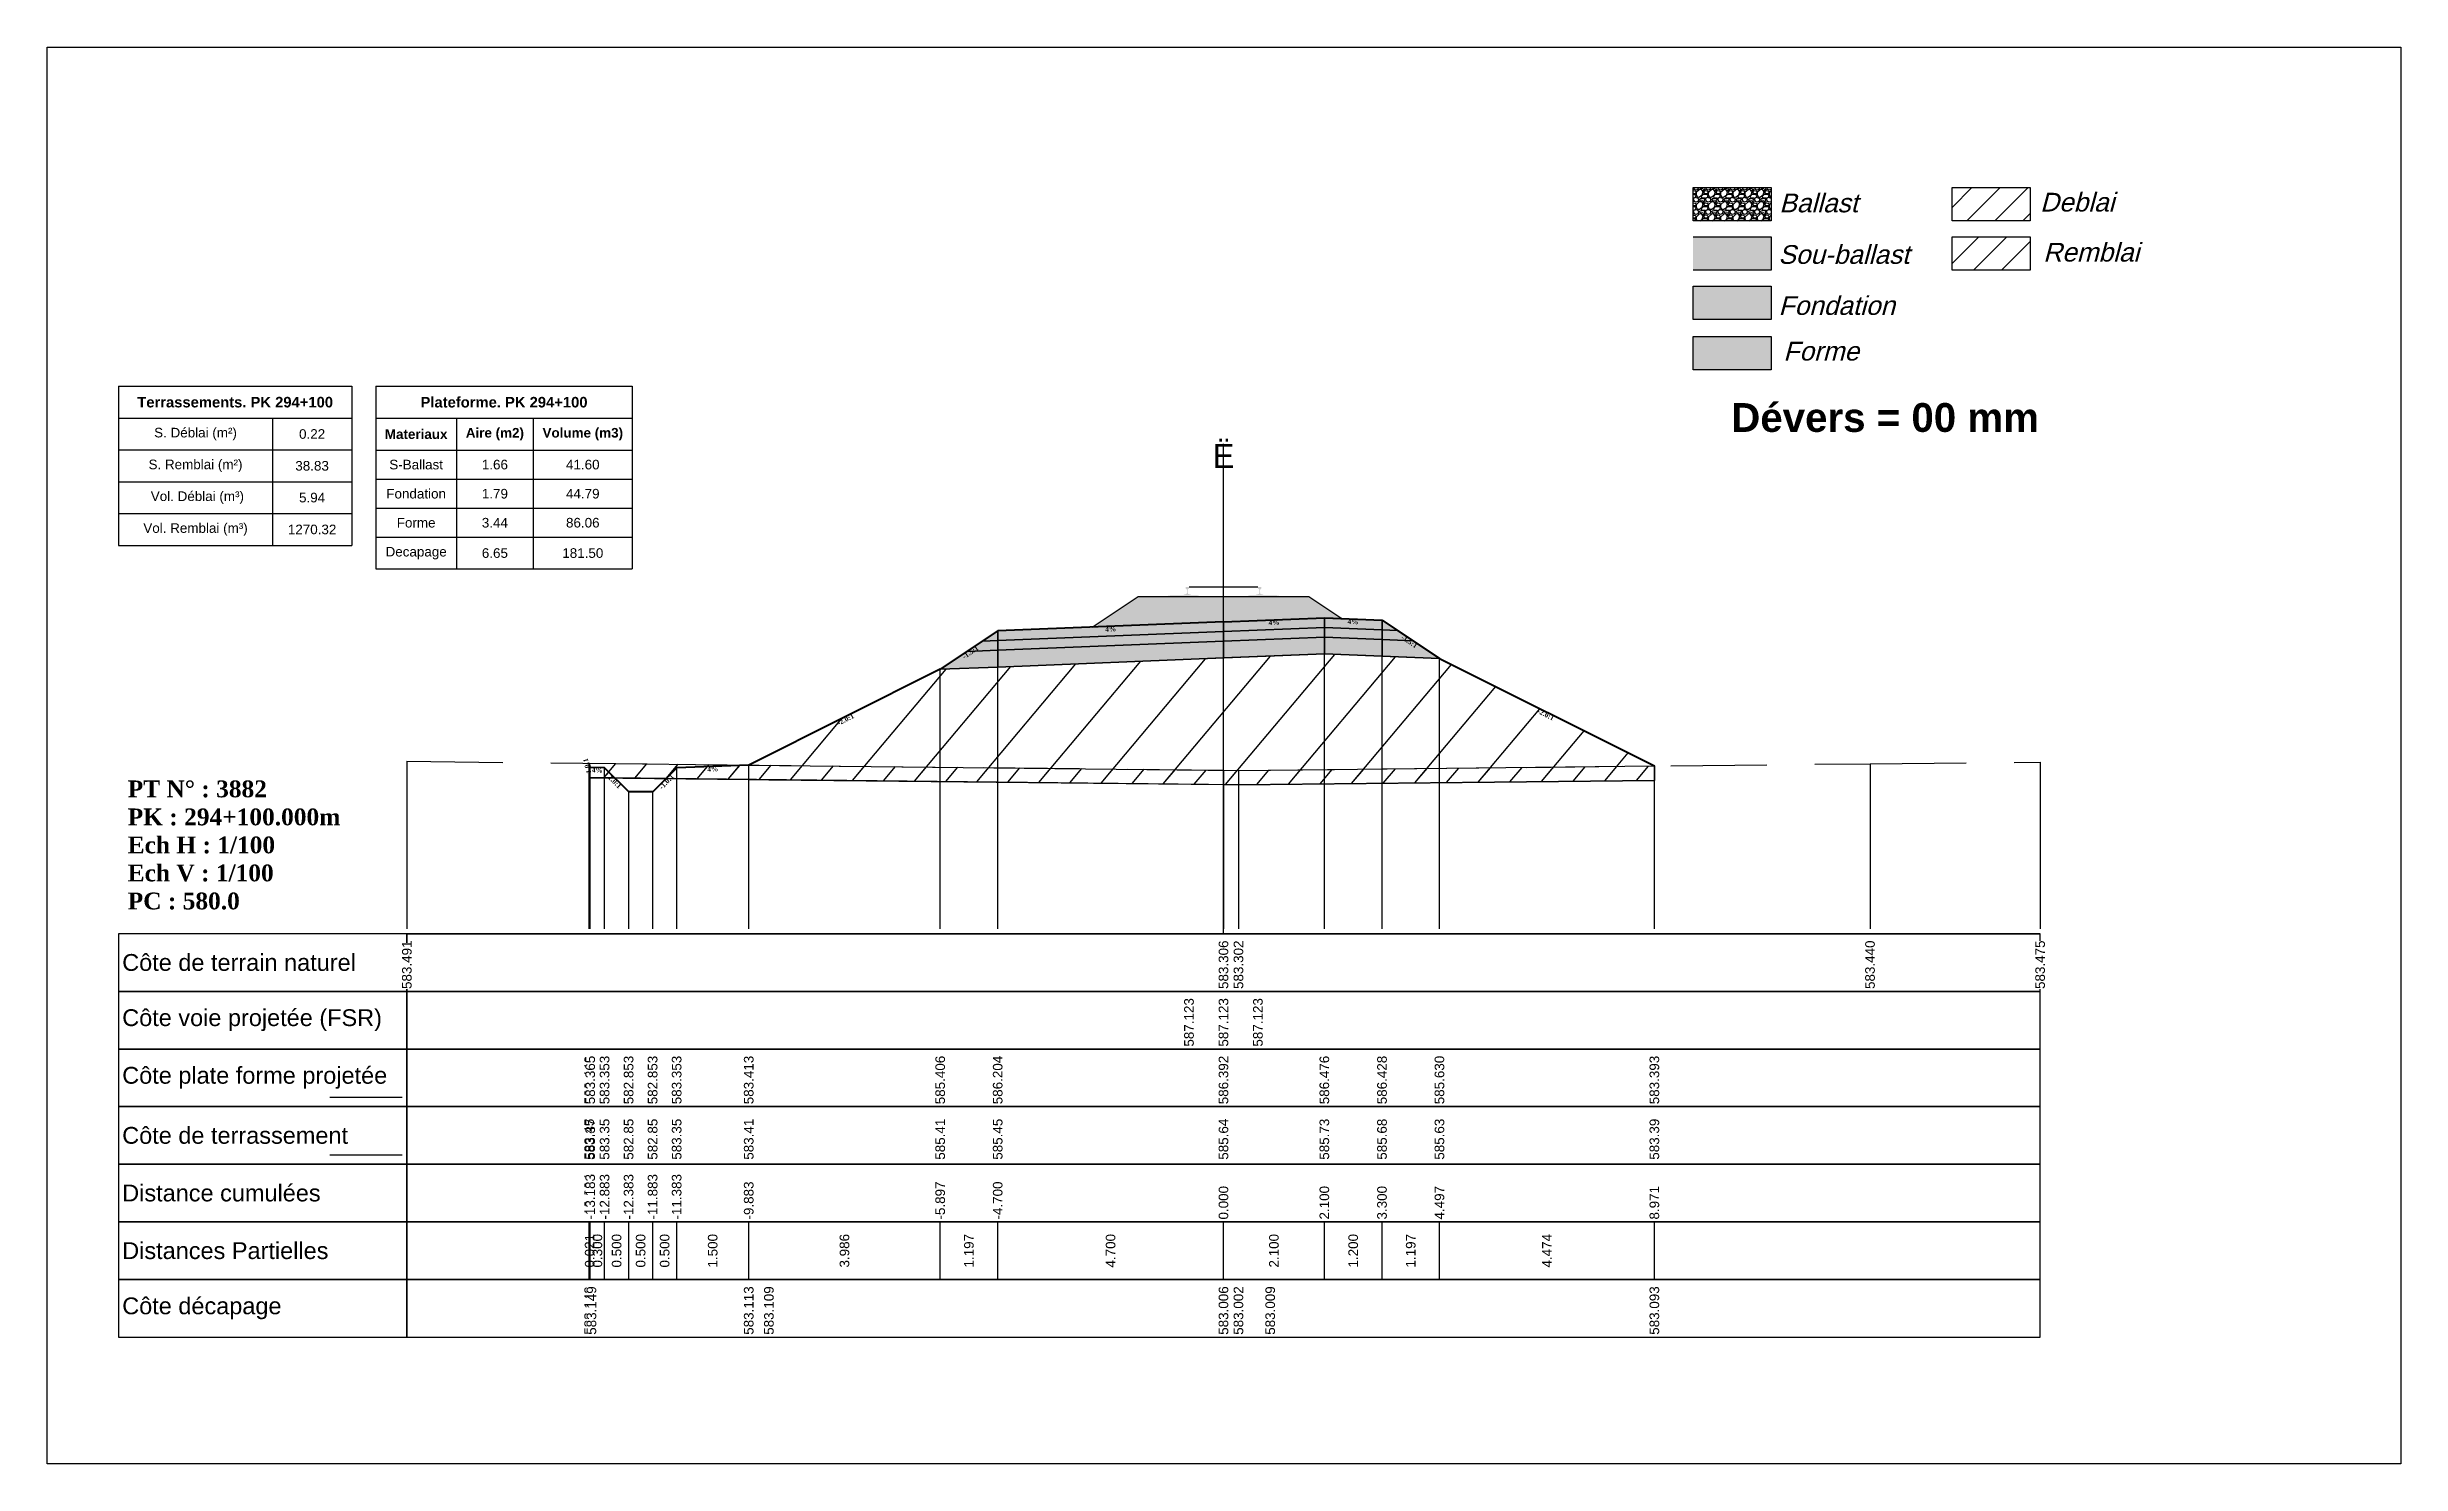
# Model space of a CAD drawing. Header units: millimetres. Extents: x 2762 to 3076, y 916 to 3305.
# Drawn here: x 2797.56 to 2846.56, y 1603.65 to 1633.15 of the extents above; entities that cross this region are included whole.
import ezdxf

# ---------------------------------------------------------------- set-up
doc = ezdxf.new("R2010")
doc.units = ezdxf.units.MM
doc.header["$LTSCALE"] = 2
doc.linetypes.add('CACHE', pattern=[9.525, 6.35, -3.175])
doc.linetypes.add('DASHED', pattern=[0.75, 0.5, -0.25])
for name, color, linetype in [('C-ANNO-TABL', 1, 'Continuous'), ('C-ANNO-TABL-TEXT', 150, 'Continuous'), ('C-ANNO-TABL-TITL', 150, 'Continuous'), ('C-ANNO-TABL-TTBL', 5, 'Continuous'), ('C-ROAD-CORR', 5, 'Continuous'), ('C-ROAD-SCTN', 7, 'Continuous')]:
    doc.layers.add(name, color=color, linetype=linetype)
doc.styles.add('ARIAL', font='arial.ttf')
doc.styles.add('C3D_Etiquette', font='romans.shx')
doc.styles.add('C3D_Profil_Travers', font='romans.shx')
doc.styles.get("Standard").update_dxf_attribs({"font": 'arial.ttf'})

msp = doc.modelspace()

# ---------------------------------------------------------------- texts
at = {"insert": (2832.624, 1625.733), "char_height": 0.6, "attachment_point": 1}
msp.add_mtext_dynamic_manual_height_columns('{\\fArial|b1|i0|c0|p34;Dévers = 00 mm}', width=8.82587, gutter_width=1.25, heights=[0], dxfattribs=at)
at = {"color": 7, "linetype": 'Continuous', "lineweight": -3}
for s, insert, char_height, attachment_point, style in [('{\\fWingdings|b0|i0|c2|p0;Ë}', (2822.055, 1624.384), 0.5, 8, 'C3D_Profil_Travers'), ('{\\fTimes New Roman|b1|i0|c0|p18;PT N° : 3882\\PPK : 294+100.000m\\PEch H : 1/100\\PEch V : 1/100\\PPC : 580.0}', (2799.243, 1615.184), 0.35, 7, 'C3D_Profil_Travers'), ('{\\fArial|b0|i0|c0|p34;Côte de terrain naturel}', (2799.129, 1614.084), 0.35, 4, 'C3D_Etiquette'), ('{\\fArial|b0|i0|c0|p34;Côte plate forme projetée}', (2799.129, 1611.684), 0.35, 4, 'C3D_Etiquette'), ('{\\fArial|b0|i0|c0|p34;Côte de terrassement}', (2799.129, 1610.484), 0.35, 4, 'C3D_Etiquette'), ('{\\fArial|b0|i0|c0|p34;Distance cumulées}', (2799.129, 1609.284), 0.35, 4, 'C3D_Etiquette'), ('{\\fArial|b0|i0|c0|p34;Distances Partielles}', (2799.129, 1608.084), 0.35, 4, 'C3D_Etiquette'), ('{\\fArial|b0|i0|c0|p34;Côte décapage}', (2799.129, 1606.884), 0.35, 4, 'C3D_Etiquette')]:
    msp.add_mtext(s, dxfattribs=dict(at, insert=insert, char_height=char_height, attachment_point=attachment_point, style=style))
at = {"color": 7, "linetype": 'Continuous', "lineweight": -3, "char_height": 0.1, "style": 'C3D_Etiquette'}
for s, insert, width, attachment_point, rotation in [('{\\fTimes New Roman|b1|i0|c0|p18;4%}', (2819.705, 1621.078), 0.42071, 2, 2.2906), ('{\\fTimes New Roman|b1|i0|c0|p18;4%}', (2823.105, 1621.214), 0.37094, 2, 2.2906), ('{\\fTimes New Roman|b1|i0|c0|p18;4%}', (2824.754, 1621.232), 0.42071, 2, 357.7094), ('{\\fTimes New Roman|b1|i0|c0|p18;-1.5:1}', (2816.758, 1620.586), 0.34598, 2, 33.6901), ('{\\fTimes New Roman|b1|i0|c0|p18;-1.5:1}', (2825.951, 1620.81), 0.34598, 2, 326.3099), ('{\\fTimes New Roman|b1|i0|c0|p18;-2.0:1}', (2814.167, 1619.19), 0.34598, 2, 26.5651), ('{\\fTimes New Roman|b1|i0|c0|p18;-2.0:1}', (2828.787, 1619.292), 0.34598, 2, 333.4349), ('{\\fTimes New Roman|b1|i0|c0|p18;1.0:1}', (2808.857, 1618.19), 0.29446, 8, 104.0362), ('{\\fTimes New Roman|b1|i0|c0|p18;4%}', (2809.022, 1618.139), 0.37094, 2, 357.7094), ('{\\fTimes New Roman|b1|i0|c0|p18;-1.0:1}', (2810.425, 1617.884), 0.34598, 2, 45), ('{\\fTimes New Roman|b1|i0|c0|p18;4%}', (2811.422, 1618.163), 0.42071, 2, 2.2906), ('{\\fTimes New Roman|b1|i0|c0|p18;1.0:1}', (2809.419, 1617.884), 0.29001, 2, 315)]:
    msp.add_mtext(s, dxfattribs=dict(at, insert=insert, width=width, attachment_point=attachment_point, rotation=rotation))
at = {"color": 7, "linetype": 'Continuous', "lineweight": -3, "insert": (2799.129, 1612.884), "char_height": 0.35, "attachment_point": 4}
msp.add_mtext('{\\fArial|b0|i0|c0|p34;Côte voie projetée (FSR)}', dxfattribs=at)
at = {"color": 7, "linetype": 'Continuous', "lineweight": -3, "char_height": 0.2, "rotation": 90, "style": 'C3D_Profil_Travers'}
for s, insert, attachment_point in [('{\\fArial|b0|i0|c0|p34;583.45}', (2808.851, 1609.979), 4), ('{\\fArial|b0|i0|c0|p34;583.37}', (2808.872, 1609.979), 4), ('{\\fArial|b0|i0|c0|p34;583.35}', (2809.172, 1609.979), 4), ('{\\fArial|b0|i0|c0|p34;582.85}', (2809.672, 1609.979), 4), ('{\\fArial|b0|i0|c0|p34;582.85}', (2810.172, 1609.979), 4), ('{\\fArial|b0|i0|c0|p34;583.35}', (2810.672, 1609.979), 4), ('{\\fArial|b0|i0|c0|p34;583.41}', (2812.172, 1609.979), 4), ('{\\fArial|b0|i0|c0|p34;585.41}', (2816.158, 1609.979), 4), ('{\\fArial|b0|i0|c0|p34;585.45}', (2817.355, 1609.979), 4), ('{\\fArial|b0|i0|c0|p34;585.64}', (2822.055, 1609.979), 4), ('{\\fArial|b0|i0|c0|p34;585.73}', (2824.155, 1609.979), 4), ('{\\fArial|b0|i0|c0|p34;585.68}', (2825.355, 1609.979), 4), ('{\\fArial|b0|i0|c0|p34;585.63}', (2826.551, 1609.979), 4), ('{\\fArial|b0|i0|c0|p34;583.39}', (2831.025, 1609.979), 4), ('{\\fArial|b0|i0|c0|p34;0.021}', (2808.861, 1608.084), 5), ('{\\fArial|b0|i0|c0|p34;0.300}', (2809.022, 1608.084), 5), ('{\\fArial|b0|i0|c0|p34;0.500}', (2809.422, 1608.084), 5), ('{\\fArial|b0|i0|c0|p34;0.500}', (2809.922, 1608.084), 5), ('{\\fArial|b0|i0|c0|p34;0.500}', (2810.422, 1608.084), 5), ('{\\fArial|b0|i0|c0|p34;1.500}', (2811.422, 1608.084), 5), ('{\\fArial|b0|i0|c0|p34;3.986}', (2814.165, 1608.084), 5), ('{\\fArial|b0|i0|c0|p34;1.197}', (2816.756, 1608.084), 5), ('{\\fArial|b0|i0|c0|p34;4.700}', (2819.705, 1608.084), 5), ('{\\fArial|b0|i0|c0|p34;2.100}', (2823.105, 1608.084), 5), ('{\\fArial|b0|i0|c0|p34;1.200}', (2824.755, 1608.084), 5), ('{\\fArial|b0|i0|c0|p34;1.197}', (2825.953, 1608.084), 5), ('{\\fArial|b0|i0|c0|p34;4.474}', (2828.788, 1608.084), 5)]:
    msp.add_mtext(s, dxfattribs=dict(at, insert=insert, attachment_point=attachment_point))
at = {"layer": 'C-ANNO-TABL-TEXT', "color": 7, "style": 'ARIAL', "oblique": 15}
for s, p in [('Ballast', (2833.624, 1629.705)), ('Deblai', (2839.054, 1629.721)), ('Sou-ballast', (2833.604, 1628.632)), ('Remblai', (2839.118, 1628.679)), ('Fondation', (2833.609, 1627.569)), ('Forme', (2833.709, 1626.619))]:
    msp.add_text(s, height=0.39, dxfattribs=at).set_placement(p)
at = {"layer": 'C-ANNO-TABL-TEXT', "color": 7, "linetype": 'Continuous', "lineweight": -3, "char_height": 0.2, "attachment_point": 5, "style": 'ARIAL'}
for s, insert in [('{\\fArial|b0|i0|c0|p34;\\C7;0.22}', (2803.082, 1625.088)), ('{\\fArial|b0|i0|c0|p34;\\C7;38.83}', (2803.082, 1624.426)), ('{\\fArial|b0|i0|c0|p34;\\C7;S-Ballast}', (2805.248, 1624.451)), ('{\\fArial|b0|i0|c0|p34;\\C7;1.66}', (2806.887, 1624.451)), ('{\\C18;\\c0;41.60}', (2808.717, 1624.451)), ('{\\fArial|b0|i0|c0|p34;\\C7;5.94}', (2803.082, 1623.764)), ('{\\fArial|b0|i0|c0|p34;\\C7;Fondation}', (2805.248, 1623.845)), ('{\\fArial|b0|i0|c0|p34;\\C7;1.79}', (2806.887, 1623.845)), ('{\\C18;\\c0;44.79}', (2808.717, 1623.845)), ('{\\fArial|b0|i0|c0|p34;\\C7;1270.32}', (2803.082, 1623.101)), ('{\\fArial|b0|i0|c0|p34;\\C7;Forme}', (2805.248, 1623.241)), ('{\\fArial|b0|i0|c0|p34;\\C7;3.44}', (2806.887, 1623.241)), ('{\\C18;\\c0;86.06}', (2808.717, 1623.241)), ('{\\fArial|b0|i0|c0|p34;\\C7;Decapage}', (2805.248, 1622.609)), ('{\\fArial|b0|i0|c0|p34;\\C7;6.65}', (2806.887, 1622.609)), ('{\\C18;\\c0;181.50}', (2808.717, 1622.609))]:
    msp.add_mtext(s, dxfattribs=dict(at, insert=insert))
at = {"layer": 'C-ANNO-TABL-TITL', "color": 7, "linetype": 'Continuous', "lineweight": -3, "attachment_point": 5, "style": 'ARIAL'}
for s, insert, char_height in [('{\\fArial|b1|i0|c0|p34;\\C7;Terrassements. PK 294+100}', (2801.48, 1625.751), 0.22), ('{\\fArial|b1|i0|c0|p34;\\C18;\\c0;Plateforme. PK 294+100}', (2807.077, 1625.75), 0.22), ('{\\fArial|b0|i0|c0|p34;\\C7;S. Déblai (m²) }', (2800.655, 1625.088), 0.2), ('{\\fArial|b1|i0|c0|p34;\\C7;Materiaux   }', (2805.248, 1625.085), 0.2), ('{\\fArial|b1|i0|c0|p34;\\C7;Aire (m2)}', (2806.887, 1625.085), 0.2), ('{\\fArial|b1|i0|c0|p34;\\C7;Volume (m3)}', (2808.717, 1625.085), 0.2), ('{\\fArial|b0|i0|c0|p34;\\C7;S. Remblai (m²) }', (2800.655, 1624.426), 0.2), ('{\\fArial|b0|i0|c0|p34;\\C7; Vol. Déblai (m³) }', (2800.655, 1623.764), 0.2), ('{\\fArial|b0|i0|c0|p34;\\C7;Vol. Remblai (m³)}', (2800.655, 1623.101), 0.2)]:
    msp.add_mtext(s, dxfattribs=dict(at, insert=insert, char_height=char_height))

# ---------------------------------------------------------------- hatches: boundary and pattern name
h = msp.add_hatch(color=11)
h.dxf.hatch_style = 1
h.paths.add_polyline_path([(2833.456, 1629.191), (2831.83, 1629.191), (2831.83, 1628.499), (2833.456, 1628.499)])
h = msp.add_hatch(color=30)
h.dxf.hatch_style = 1
h.paths.add_polyline_path([(2833.456, 1628.164), (2831.83, 1628.164), (2831.83, 1627.472), (2833.456, 1627.472)])
h = msp.add_hatch(color=83)
h.dxf.hatch_style = 1
h.paths.add_polyline_path([(2833.456, 1627.118), (2831.83, 1627.118), (2831.83, 1626.426), (2833.456, 1626.426)])
at = {"linetype": 'Continuous', "lineweight": -3}
msp.add_hatch(color=254, dxfattribs=at).paths.add_polyline_path([(2820.837, 1621.523), (2820.837, 1621.708), (2820.952, 1621.729), (2821.3, 1621.729), (2821.3, 1621.735), (2821.226, 1621.735), (2821.226, 1621.745), (2821.227, 1621.746), (2821.229, 1621.746), (2821.23, 1621.747), (2821.25, 1621.748), (2821.253, 1621.749), (2821.256, 1621.75), (2821.284, 1621.761), (2821.287, 1621.762), (2821.288, 1621.763), (2821.289, 1621.765), (2821.29, 1621.769), (2821.291, 1621.776), (2821.292, 1621.785), (2821.293, 1621.795), (2821.293, 1621.819), (2821.292, 1621.835), (2821.292, 1621.841), (2821.291, 1621.847), (2821.29, 1621.852), (2821.29, 1621.854), (2821.289, 1621.857), (2821.288, 1621.859), (2821.287, 1621.86), (2821.286, 1621.862), (2821.285, 1621.862), (2821.269, 1621.868), (2821.267, 1621.87), (2821.266, 1621.87), (2821.265, 1621.872), (2821.265, 1621.874), (2821.265, 1621.893), (2821.266, 1621.897), (2821.267, 1621.899), (2821.269, 1621.902), (2821.271, 1621.903), (2821.274, 1621.904), (2821.275, 1621.905), (2821.279, 1621.906), (2821.283, 1621.906), (2821.286, 1621.906), (2821.29, 1621.907), (2821.295, 1621.907), (2821.298, 1621.907), (2821.301, 1621.907), (2821.305, 1621.907), (2821.308, 1621.907), (2821.312, 1621.907), (2821.317, 1621.906), (2821.32, 1621.906), (2821.324, 1621.906), (2821.328, 1621.905), (2821.329, 1621.904), (2821.331, 1621.903), (2821.334, 1621.902), (2821.336, 1621.899), (2821.337, 1621.897), (2821.337, 1621.893), (2821.337, 1621.874), (2821.337, 1621.872), (2821.337, 1621.87), (2821.336, 1621.87), (2821.334, 1621.868), (2821.318, 1621.862), (2821.317, 1621.862), (2821.315, 1621.86), (2821.314, 1621.859), (2821.314, 1621.857), (2821.313, 1621.854), (2821.312, 1621.852), (2821.312, 1621.847), (2821.311, 1621.841), (2821.31, 1621.835), (2821.31, 1621.819), (2821.31, 1621.795), (2821.311, 1621.785), (2821.312, 1621.776), (2821.313, 1621.769), (2821.314, 1621.765), (2821.315, 1621.763), (2821.316, 1621.762), (2821.318, 1621.761), (2821.347, 1621.75), (2821.35, 1621.749), (2821.353, 1621.748), (2821.373, 1621.747), (2821.374, 1621.746), (2821.375, 1621.746), (2821.376, 1621.745), (2821.376, 1621.735), (2821.302, 1621.735), (2821.302, 1621.729), (2821.506, 1621.729), (2821.638, 1621.698), (2822.472, 1621.698), (2822.603, 1621.729), (2822.807, 1621.729), (2822.807, 1621.735), (2822.733, 1621.735), (2822.733, 1621.745), (2822.734, 1621.746), (2822.736, 1621.746), (2822.737, 1621.747), (2822.757, 1621.748), (2822.76, 1621.749), (2822.763, 1621.75), (2822.791, 1621.761), (2822.794, 1621.762), (2822.795, 1621.763), (2822.796, 1621.765), (2822.797, 1621.769), (2822.798, 1621.776), (2822.799, 1621.785), (2822.8, 1621.795), (2822.8, 1621.819), (2822.799, 1621.835), (2822.799, 1621.841), (2822.798, 1621.847), (2822.797, 1621.852), (2822.797, 1621.854), (2822.796, 1621.857), (2822.795, 1621.859), (2822.794, 1621.86), (2822.793, 1621.862), (2822.792, 1621.862), (2822.776, 1621.868), (2822.774, 1621.87), (2822.773, 1621.87), (2822.772, 1621.872), (2822.772, 1621.874), (2822.772, 1621.893), (2822.773, 1621.897), (2822.774, 1621.899), (2822.776, 1621.902), (2822.778, 1621.903), (2822.781, 1621.904), (2822.782, 1621.905), (2822.786, 1621.906), (2822.79, 1621.906), (2822.793, 1621.906), (2822.797, 1621.907), (2822.802, 1621.907), (2822.805, 1621.907), (2822.808, 1621.907), (2822.812, 1621.907), (2822.815, 1621.907), (2822.819, 1621.907), (2822.824, 1621.906), (2822.827, 1621.906), (2822.831, 1621.906), (2822.835, 1621.905), (2822.836, 1621.904), (2822.838, 1621.903), (2822.841, 1621.902), (2822.843, 1621.899), (2822.844, 1621.897), (2822.844, 1621.893), (2822.844, 1621.874), (2822.844, 1621.872), (2822.844, 1621.87), (2822.843, 1621.87), (2822.841, 1621.868), (2822.825, 1621.862), (2822.824, 1621.862), (2822.822, 1621.86), (2822.821, 1621.859), (2822.821, 1621.857), (2822.82, 1621.854), (2822.819, 1621.852), (2822.819, 1621.847), (2822.818, 1621.841), (2822.817, 1621.835), (2822.817, 1621.819), (2822.817, 1621.795), (2822.818, 1621.785), (2822.819, 1621.776), (2822.82, 1621.769), (2822.821, 1621.765), (2822.822, 1621.763), (2822.823, 1621.762), (2822.825, 1621.761), (2822.854, 1621.75), (2822.857, 1621.749), (2822.86, 1621.748), (2822.88, 1621.747), (2822.881, 1621.746), (2822.882, 1621.746), (2822.883, 1621.745), (2822.883, 1621.735), (2822.809, 1621.735), (2822.809, 1621.729), (2823.157, 1621.729), (2823.272, 1621.708), (2823.272, 1621.523)])
h = msp.add_hatch(dxfattribs=at)
h.set_pattern_fill('GRAVEL', color=252, scale=0.009, style=0)
h.set_pattern_definition([(228.0128, (2819.486781, 1621.29518), (-1.8288, -2.0574), [0.030755, -3.0447435]), (184.96974, (2819.466207, 1621.272319), (2.743199999, 0.228600013), [0.0527764, -5.2248644]), (132.51045, (2819.413629, 1621.267747), (2.286, -2.5146), [0.0372133, -3.684125]), (267.2737, (2819.324475, 1621.210597), (0.2286, 4.572), [0.0480604, -4.7579794]), (292.83365, (2819.322189, 1621.162591), (-1.143, 2.7432), [0.047127, -4.6655827]), (357.2737, (2819.340477, 1621.119157), (-4.572, 0.2286), [0.0480604, -4.7579794]), (37.69424, (2819.388483, 1621.116871), (-2.9718, -2.286), [0.0635574, -6.2921804]), (72.25533, (2819.438775, 1621.155733), (1.6002, 5.0292), [0.0600048, -5.940473]), (121.42957, (2819.457063, 1621.212883), (-1.8288, 2.9718), [0.048223, -4.774099]), (175.23636, (2819.431917, 1621.254031), (2.5146, -0.2286), [0.055054, -2.697654]), (222.39744, (2819.377053, 1621.258603), (-2.7432, -2.5146), [0.071197, -7.0485095]), (138.81407, (2819.55079, 1621.208311), (-1.6002, 1.3716), [0.0243004, -2.405751]), (171.46923, (2819.532501, 1621.224313), (2.9718, -0.4572), [0.0462314, -4.5769175]), (225, (2819.48678, 1621.23117), (-3e-17, -0.2286), [0.032329, -0.29096]), (203.1986, (2819.47078, 1621.258603), (1.143, 0.4572), [0.01741, -1.723556]), (291.8014, (2819.454777, 1621.251745), (-0.2286, 0.6858), [0.024621, -1.206428]), (30.9638, (2819.46392, 1621.228885), (0.6858, 0.4572), [0.039989, -1.292967]), (161.565, (2819.49821, 1621.24946), (0.4572, -0.2286), [0.028916, -0.693981]), (16.38954, (2819.322189, 1621.251745), (2.286, 0.6858), [0.040508, -4.0102944]), (70.34618, (2819.361051, 1621.263175), (-0.9144, -2.5146), [0.033984, -3.3643994]), (293.1986, (2819.49821, 1621.29518), (-0.4572, 1.143), [0.034819, -1.7061465]), (343.61046, (2819.511927, 1621.263175), (-2.286, 0.6858), [0.040508, -4.0102944]), (339.44395, (2819.32219, 1621.110013), (-1.143, 0.4572), [0.039063, -1.914096]), (294.77514, (2819.358765, 1621.096297), (-1.143, 2.5146), [0.0327305, -3.2403234]), (66.8014, (2819.500497, 1621.06658), (0.4572, 1.143), [0.034819, -1.7061465]), (17.35402, (2819.514213, 1621.098583), (-2.9718, -0.9144), [0.0383204, -3.793714]), (69.44395, (2819.388483, 1621.06658), (-0.4572, -1.143), [0.0195316, -1.933628]), (101.3099, (2819.48678, 1621.06658), (-0.2286, 0.9144), [0.011656, -1.1539795]), (165.9638, (2819.484495, 1621.07801), (0.6858, -0.2286), [0.047127, -0.895415]), (186.009, (2819.438775, 1621.089439), (2.286, 0.2286), [0.043674, -4.323723]), (303.69, (2819.46392, 1621.20831), (-0.2286, 0.4572), [0.032969, -0.79126]), (353.15723, (2819.482209, 1621.180879), (3.8862, -0.4572), [0.05756, -5.698441]), (60.9454, (2819.53936, 1621.174021), (-0.9144, -1.6002), [0.023536, -2.330045]), (90, (2819.5508, 1621.1946), (-0.2286, 0.2286), [0.013716, -0.214884]), (120.25644, (2819.434203, 1621.096297), (0.9144, -1.6002), [0.031758, -3.1440547]), (48.0128, (2819.418201, 1621.12373), (1.8288, 2.0574), [0.06151, -3.0139886]), (0, (2819.45935, 1621.16945), (0.2286, 0.2286), [0.059436, -0.169164]), (325.30485, (2819.518785, 1621.169449), (2.286, -1.6002), [0.036145, -3.5783385]), (254.0546, (2819.548503, 1621.148875), (-0.2286, -0.9144), [0.033285, -1.6309485]), (207.64598, (2819.539359, 1621.116871), (-4.3434, -2.286), [0.054193, -5.365122]), (175.42608, (2819.491353, 1621.091725), (-2.9718, 0.2286), [0.0573327, -5.675926])])
h.paths.add_polyline_path([(2819.322, 1621.067), (2820.28, 1621.705), (2823.83, 1621.705), (2824.519, 1621.245), (2824.155, 1621.26)])
h = msp.add_hatch(color=30, dxfattribs=at)
h.paths.add_polyline_path([(2825.355, 1620.812), (2825.355, 1621.012), (2825.674, 1620.999), (2825.993, 1620.786)])
h.paths.add_polyline_path([(2824.155, 1620.86), (2824.155, 1621.06), (2825.355, 1621.012), (2825.355, 1620.812)])
h.paths.add_polyline_path([(2822.055, 1620.776), (2822.055, 1620.976), (2824.155, 1621.06), (2824.155, 1620.86)])
h.paths.add_polyline_path([(2817.355, 1620.588), (2817.355, 1620.788), (2822.055, 1620.976), (2822.055, 1620.776)])
h.paths.add_polyline_path([(2816.716, 1620.562), (2817.035, 1620.775), (2817.355, 1620.788), (2817.355, 1620.588)])
h = msp.add_hatch(color=11, dxfattribs=at)
h.paths.add_polyline_path([(2825.355, 1621.012), (2825.355, 1621.212), (2825.674, 1620.999)])
h.paths.add_polyline_path([(2824.155, 1621.06), (2824.155, 1621.26), (2825.355, 1621.212), (2825.355, 1621.012)])
h.paths.add_polyline_path([(2822.055, 1620.976), (2822.055, 1621.176), (2824.155, 1621.26), (2824.155, 1621.06)])
h.paths.add_polyline_path([(2817.355, 1620.788), (2817.355, 1620.988), (2822.055, 1621.176), (2822.055, 1620.976)])
h.paths.add_polyline_path([(2817.035, 1620.775), (2817.355, 1620.988), (2817.355, 1620.788)])
h = msp.add_hatch(dxfattribs=at)
h.set_pattern_fill('_U', color=3, angle=50, style=0, pattern_type=0)
h.set_pattern_definition([(50, (2810.4505, 1617.9157), (-0.766044, 0.64279), [])])
h.paths.add_polyline_path([(2810.451, 1617.916), (2810.672, 1618.137), (2812.172, 1618.197), (2816.158, 1620.19), (2824.155, 1620.51), (2826.551, 1620.414), (2831.025, 1618.177), (2831.025, 1617.877), (2822.367, 1617.786)])
h.paths.add_polyline_path([(2808.851, 1617.933), (2808.851, 1618.233), (2808.872, 1618.149), (2809.172, 1618.137), (2809.381, 1617.927), (2808.898, 1617.933)])
h = msp.add_hatch(color=83, dxfattribs=at)
h.paths.add_polyline_path([(2825.355, 1620.462), (2825.355, 1620.812), (2825.993, 1620.786), (2826.551, 1620.414)])
h.paths.add_polyline_path([(2824.155, 1620.51), (2824.155, 1620.86), (2825.355, 1620.812), (2825.355, 1620.462)])
h.paths.add_polyline_path([(2822.055, 1620.426), (2822.055, 1620.776), (2824.155, 1620.86), (2824.155, 1620.51)])
h.paths.add_polyline_path([(2817.355, 1620.238), (2817.355, 1620.588), (2822.055, 1620.776), (2822.055, 1620.426)])
h.paths.add_polyline_path([(2816.158, 1620.19), (2816.716, 1620.562), (2817.355, 1620.588), (2817.355, 1620.238)])
h = msp.add_hatch(dxfattribs=at)
h.set_pattern_fill('_U', color=150, scale=0.5, angle=50, style=0, pattern_type=0)
h.set_pattern_definition([(50, (2810.4505, 1617.9157), (-0.383022, 0.321394), [])])
h.paths.add_polyline_path([(2810.451, 1617.916), (2810.672, 1618.137), (2812.172, 1618.197), (2822.367, 1618.086), (2831.025, 1618.177), (2831.025, 1617.877), (2822.367, 1617.786)])
h.paths.add_polyline_path([(2808.851, 1618.233), (2812.172, 1618.197), (2810.672, 1618.137), (2810.451, 1617.916), (2809.381, 1617.927), (2809.172, 1618.137), (2808.872, 1618.149)])
h.paths.add_polyline_path([(2808.851, 1617.933), (2808.851, 1618.233), (2808.872, 1618.149), (2809.172, 1618.137), (2809.381, 1617.927), (2808.898, 1617.933)])

# ---------------------------------------------------------------- linework, layer by layer
for p, q in [((2831.83, 1630.219), (2833.456, 1630.219)), ((2831.83, 1630.219), (2833.456, 1630.219)), ((2831.83, 1629.527), (2831.83, 1630.219)), ((2833.456, 1630.219), (2833.456, 1629.527)), ((2833.456, 1630.219), (2833.456, 1629.527)), ((2837.223, 1630.219), (2838.849, 1630.219)), ((2837.223, 1629.527), (2837.223, 1630.219)), ((2838.849, 1630.219), (2838.849, 1629.527)), ((2833.456, 1629.527), (2831.83, 1629.527)), ((2833.456, 1629.527), (2831.83, 1629.527)), ((2838.849, 1629.527), (2837.223, 1629.527)), ((2831.83, 1629.191), (2833.456, 1629.191)), ((2833.456, 1629.191), (2833.456, 1628.499)), ((2837.223, 1629.191), (2838.849, 1629.191)), ((2837.223, 1628.499), (2837.223, 1629.191)), ((2838.849, 1629.191), (2838.849, 1628.499)), ((2833.456, 1628.499), (2831.83, 1628.499)), ((2838.849, 1628.499), (2837.223, 1628.499)), ((2831.83, 1628.164), (2833.456, 1628.164)), ((2831.83, 1627.472), (2831.83, 1628.164)), ((2833.456, 1628.164), (2833.456, 1627.472)), ((2833.456, 1627.472), (2831.83, 1627.472)), ((2831.83, 1627.118), (2833.456, 1627.118)), ((2831.83, 1626.426), (2831.83, 1627.118)), ((2833.456, 1627.118), (2833.456, 1626.426)), ((2833.456, 1626.426), (2831.83, 1626.426))]:
    msp.add_line(p, q)
at = {"linetype": 'Continuous'}
for p, q in [((2831.833, 1630.172), (2831.83, 1630.173)), ((2831.83, 1630.17), (2831.833, 1630.172)), ((2831.87, 1630.144), (2831.83, 1630.15)), ((2831.83, 1630.104), (2831.88, 1630.098)), ((2831.83, 1630.083), (2831.856, 1630.083)), ((2831.882, 1630.019), (2831.83, 1629.992)), ((2831.833, 1629.918), (2831.83, 1629.919)), ((2831.83, 1629.916), (2831.833, 1629.918)), ((2831.87, 1629.89), (2831.83, 1629.896)), ((2831.83, 1629.85), (2831.88, 1629.844)), ((2831.83, 1629.829), (2831.856, 1629.829)), ((2831.882, 1629.765), (2831.83, 1629.738)), ((2831.834, 1629.969), (2831.849, 1629.934)), ((2831.835, 1629.969), (2831.851, 1630.005)), ((2831.835, 1629.715), (2831.851, 1629.751)), ((2831.836, 1630.219), (2831.849, 1630.188)), ((2831.848, 1630.188), (2831.891, 1630.175)), ((2831.848, 1629.934), (2831.891, 1629.921)), ((2831.851, 1630.005), (2831.892, 1630.018)), ((2831.851, 1629.751), (2831.892, 1629.764)), ((2831.855, 1630.086), (2831.889, 1630.063)), ((2831.855, 1629.832), (2831.889, 1629.809)), ((2831.893, 1630.128), (2831.872, 1630.145)), ((2831.893, 1629.874), (2831.872, 1629.891)), ((2831.879, 1630.088), (2831.892, 1630.111)), ((2831.889, 1630.061), (2831.879, 1630.025)), ((2831.879, 1629.834), (2831.892, 1629.857)), ((2831.889, 1629.807), (2831.879, 1629.771)), ((2831.891, 1630.175), (2831.935, 1630.188)), ((2831.891, 1630.016), (2831.932, 1630.001)), ((2831.891, 1629.921), (2831.935, 1629.934)), ((2831.891, 1629.762), (2831.932, 1629.747)), ((2831.894, 1630.129), (2831.892, 1630.076)), ((2831.892, 1630.111), (2831.892, 1630.127)), ((2831.892, 1630.076), (2831.912, 1630.028)), ((2831.894, 1629.875), (2831.892, 1629.822)), ((2831.892, 1629.857), (2831.892, 1629.873)), ((2831.892, 1629.822), (2831.912, 1629.774)), ((2831.959, 1630.175), (2831.9, 1630.122)), ((2831.959, 1629.921), (2831.9, 1629.868)), ((2831.912, 1630.025), (2831.965, 1630.022)), ((2831.912, 1629.771), (2831.965, 1629.768)), ((2831.931, 1630.003), (2831.946, 1629.97)), ((2831.931, 1629.749), (2831.946, 1629.716)), ((2831.935, 1630.187), (2831.946, 1630.219)), ((2831.935, 1629.933), (2831.948, 1629.969)), ((2832.012, 1630.175), (2831.951, 1630.18)), ((2832.012, 1629.921), (2831.951, 1629.926)), ((2831.992, 1629.939), (2831.964, 1629.969)), ((2831.965, 1630.025), (2832.021, 1630.068)), ((2831.965, 1629.969), (2831.973, 1629.989)), ((2831.965, 1629.771), (2832.021, 1629.814)), ((2831.992, 1630.193), (2831.968, 1630.219)), ((2832.021, 1629.989), (2831.973, 1629.984)), ((2832.035, 1630.199), (2831.977, 1630.194)), ((2832.035, 1629.945), (2831.977, 1629.94)), ((2831.999, 1630.033), (2832.044, 1630.083)), ((2831.999, 1629.779), (2832.044, 1629.829)), ((2832.018, 1630.003), (2832, 1630.034)), ((2832.018, 1629.749), (2832, 1629.78)), ((2832.039, 1630.131), (2832.011, 1630.176)), ((2832.039, 1629.877), (2832.011, 1629.922)), ((2832.08, 1629.999), (2832.016, 1630.004)), ((2832.08, 1629.745), (2832.016, 1629.75)), ((2832.021, 1630.068), (2832.041, 1630.132)), ((2832.072, 1629.982), (2832.021, 1629.994)), ((2832.021, 1629.814), (2832.041, 1629.878)), ((2832.072, 1629.728), (2832.021, 1629.74)), ((2832.038, 1630.175), (2832.048, 1630.15)), ((2832.038, 1629.921), (2832.048, 1629.896)), ((2832.057, 1630.183), (2832.039, 1630.176)), ((2832.057, 1629.929), (2832.039, 1629.922)), ((2832.044, 1630.083), (2832.11, 1630.083)), ((2832.044, 1629.829), (2832.11, 1629.829)), ((2832.049, 1630.149), (2832.087, 1630.172)), ((2832.074, 1630.152), (2832.049, 1630.127)), ((2832.049, 1630.127), (2832.069, 1630.096)), ((2832.049, 1629.895), (2832.087, 1629.918)), ((2832.074, 1629.898), (2832.049, 1629.873)), ((2832.049, 1629.873), (2832.069, 1629.842)), ((2832.069, 1630.219), (2832.051, 1630.198)), ((2832.069, 1630.219), (2832.051, 1630.198)), ((2832.074, 1629.97), (2832.051, 1629.944)), ((2832.087, 1630.172), (2832.056, 1630.182)), ((2832.087, 1629.918), (2832.056, 1629.928)), ((2832.07, 1630.106), (2832.134, 1630.098)), ((2832.07, 1629.852), (2832.134, 1629.844)), ((2832.074, 1629.969), (2832.072, 1629.982)), ((2832.124, 1630.144), (2832.074, 1630.151)), ((2832.124, 1630.144), (2832.074, 1630.151)), ((2832.124, 1629.89), (2832.074, 1629.897)), ((2832.136, 1630.019), (2832.083, 1629.991)), ((2832.136, 1629.765), (2832.083, 1629.737)), ((2832.088, 1629.969), (2832.103, 1629.934)), ((2832.089, 1629.969), (2832.105, 1630.005)), ((2832.089, 1629.715), (2832.105, 1629.751)), ((2832.09, 1630.219), (2832.103, 1630.188)), ((2832.09, 1630.219), (2832.103, 1630.188)), ((2832.102, 1630.188), (2832.145, 1630.175)), ((2832.102, 1630.188), (2832.145, 1630.175)), ((2832.102, 1629.934), (2832.145, 1629.921)), ((2832.105, 1630.005), (2832.146, 1630.018)), ((2832.105, 1629.751), (2832.146, 1629.764)), ((2832.109, 1630.086), (2832.143, 1630.063)), ((2832.109, 1629.832), (2832.143, 1629.809)), ((2832.147, 1630.128), (2832.126, 1630.145)), ((2832.147, 1630.128), (2832.126, 1630.145)), ((2832.147, 1629.874), (2832.126, 1629.891)), ((2832.133, 1630.088), (2832.146, 1630.111)), ((2832.143, 1630.061), (2832.133, 1630.025)), ((2832.133, 1629.834), (2832.146, 1629.857)), ((2832.143, 1629.807), (2832.133, 1629.771)), ((2832.145, 1630.175), (2832.189, 1630.188)), ((2832.145, 1630.175), (2832.189, 1630.188)), ((2832.145, 1630.016), (2832.186, 1630.001)), ((2832.145, 1629.921), (2832.189, 1629.934)), ((2832.145, 1629.762), (2832.186, 1629.747)), ((2832.148, 1630.129), (2832.146, 1630.076)), ((2832.148, 1630.129), (2832.146, 1630.076)), ((2832.146, 1630.111), (2832.146, 1630.127)), ((2832.146, 1630.111), (2832.146, 1630.127)), ((2832.146, 1630.076), (2832.166, 1630.028)), ((2832.148, 1629.875), (2832.146, 1629.822)), ((2832.146, 1629.857), (2832.146, 1629.873)), ((2832.146, 1629.822), (2832.166, 1629.774)), ((2832.213, 1630.175), (2832.154, 1630.122)), ((2832.213, 1630.175), (2832.154, 1630.122)), ((2832.213, 1629.921), (2832.154, 1629.868)), ((2832.166, 1630.025), (2832.219, 1630.022)), ((2832.166, 1629.771), (2832.219, 1629.768)), ((2832.185, 1630.003), (2832.2, 1629.97)), ((2832.185, 1629.749), (2832.2, 1629.716)), ((2832.189, 1630.187), (2832.2, 1630.219)), ((2832.189, 1630.187), (2832.2, 1630.219)), ((2832.189, 1629.933), (2832.202, 1629.969)), ((2832.266, 1630.175), (2832.205, 1630.18)), ((2832.266, 1630.175), (2832.205, 1630.18)), ((2832.266, 1629.921), (2832.205, 1629.926)), ((2832.246, 1629.939), (2832.218, 1629.969)), ((2832.219, 1630.025), (2832.275, 1630.068)), ((2832.219, 1630.025), (2832.275, 1630.068)), ((2832.219, 1629.969), (2832.227, 1629.989)), ((2832.219, 1629.771), (2832.275, 1629.814)), ((2832.246, 1630.193), (2832.222, 1630.219)), ((2832.246, 1630.193), (2832.222, 1630.219)), ((2832.275, 1629.989), (2832.227, 1629.984)), ((2832.289, 1630.199), (2832.231, 1630.194)), ((2832.289, 1630.199), (2832.231, 1630.194)), ((2832.289, 1629.945), (2832.231, 1629.94)), ((2832.253, 1630.033), (2832.298, 1630.083)), ((2832.253, 1630.033), (2832.298, 1630.083)), ((2832.253, 1629.779), (2832.298, 1629.829)), ((2832.272, 1630.003), (2832.254, 1630.034)), ((2832.272, 1630.003), (2832.254, 1630.034)), ((2832.272, 1629.749), (2832.254, 1629.78)), ((2832.293, 1630.131), (2832.265, 1630.176)), ((2832.293, 1630.131), (2832.265, 1630.176)), ((2832.293, 1629.877), (2832.265, 1629.922)), ((2832.334, 1629.999), (2832.27, 1630.004)), ((2832.334, 1629.999), (2832.27, 1630.004)), ((2832.334, 1629.745), (2832.27, 1629.75)), ((2832.275, 1630.068), (2832.295, 1630.132)), ((2832.275, 1630.068), (2832.295, 1630.132)), ((2832.326, 1629.982), (2832.275, 1629.994)), ((2832.326, 1629.982), (2832.275, 1629.994)), ((2832.275, 1629.814), (2832.295, 1629.878)), ((2832.326, 1629.728), (2832.275, 1629.74)), ((2832.292, 1630.175), (2832.302, 1630.15)), ((2832.292, 1630.175), (2832.302, 1630.15)), ((2832.292, 1629.921), (2832.302, 1629.896)), ((2832.311, 1630.183), (2832.293, 1630.176)), ((2832.311, 1630.183), (2832.293, 1630.176)), ((2832.311, 1629.929), (2832.293, 1629.922)), ((2832.298, 1630.083), (2832.364, 1630.083)), ((2832.298, 1630.083), (2832.364, 1630.083)), ((2832.298, 1629.829), (2832.364, 1629.829)), ((2832.303, 1630.149), (2832.341, 1630.172)), ((2832.303, 1630.149), (2832.341, 1630.172)), ((2832.328, 1630.152), (2832.303, 1630.127)), ((2832.328, 1630.152), (2832.303, 1630.127)), ((2832.303, 1630.127), (2832.323, 1630.096)), ((2832.303, 1630.127), (2832.323, 1630.096)), ((2832.303, 1629.895), (2832.341, 1629.918)), ((2832.328, 1629.898), (2832.303, 1629.873)), ((2832.303, 1629.873), (2832.323, 1629.842)), ((2832.323, 1630.219), (2832.305, 1630.198)), ((2832.323, 1630.219), (2832.305, 1630.198)), ((2832.328, 1629.97), (2832.305, 1629.944)), ((2832.328, 1629.97), (2832.305, 1629.944)), ((2832.341, 1630.172), (2832.31, 1630.182)), ((2832.341, 1630.172), (2832.31, 1630.182)), ((2832.341, 1629.918), (2832.31, 1629.928)), ((2832.324, 1630.106), (2832.388, 1630.098)), ((2832.324, 1630.106), (2832.388, 1630.098)), ((2832.324, 1629.852), (2832.388, 1629.844)), ((2832.328, 1629.969), (2832.326, 1629.982)), ((2832.328, 1629.969), (2832.326, 1629.982)), ((2832.378, 1630.144), (2832.328, 1630.151)), ((2832.378, 1630.144), (2832.328, 1630.151)), ((2832.378, 1629.89), (2832.328, 1629.897)), ((2832.39, 1630.019), (2832.337, 1629.991)), ((2832.39, 1630.019), (2832.337, 1629.991)), ((2832.39, 1629.765), (2832.337, 1629.737)), ((2832.342, 1629.969), (2832.357, 1629.934)), ((2832.342, 1629.969), (2832.357, 1629.934)), ((2832.343, 1629.969), (2832.359, 1630.005)), ((2832.343, 1629.969), (2832.359, 1630.005)), ((2832.343, 1629.715), (2832.359, 1629.751)), ((2832.344, 1630.219), (2832.357, 1630.188)), ((2832.344, 1630.219), (2832.357, 1630.188)), ((2832.356, 1630.188), (2832.399, 1630.175)), ((2832.356, 1630.188), (2832.399, 1630.175)), ((2832.356, 1629.934), (2832.399, 1629.921)), ((2832.356, 1629.934), (2832.399, 1629.921)), ((2832.359, 1630.005), (2832.4, 1630.018)), ((2832.359, 1630.005), (2832.4, 1630.018)), ((2832.359, 1629.751), (2832.4, 1629.764)), ((2832.363, 1630.086), (2832.397, 1630.063)), ((2832.363, 1630.086), (2832.397, 1630.063)), ((2832.363, 1629.832), (2832.397, 1629.809)), ((2832.401, 1630.128), (2832.38, 1630.145)), ((2832.401, 1630.128), (2832.38, 1630.145)), ((2832.401, 1629.874), (2832.38, 1629.891)), ((2832.387, 1630.088), (2832.4, 1630.111)), ((2832.387, 1630.088), (2832.4, 1630.111)), ((2832.397, 1630.061), (2832.387, 1630.025)), ((2832.397, 1630.061), (2832.387, 1630.025)), ((2832.387, 1629.834), (2832.4, 1629.857)), ((2832.397, 1629.807), (2832.387, 1629.771)), ((2832.399, 1630.175), (2832.443, 1630.188)), ((2832.399, 1630.175), (2832.443, 1630.188)), ((2832.399, 1630.016), (2832.44, 1630.001)), ((2832.399, 1630.016), (2832.44, 1630.001)), ((2832.399, 1629.921), (2832.443, 1629.934)), ((2832.399, 1629.921), (2832.443, 1629.934)), ((2832.399, 1629.762), (2832.44, 1629.747)), ((2832.402, 1630.129), (2832.4, 1630.076)), ((2832.402, 1630.129), (2832.4, 1630.076)), ((2832.4, 1630.111), (2832.4, 1630.127)), ((2832.4, 1630.111), (2832.4, 1630.127)), ((2832.4, 1630.076), (2832.42, 1630.028)), ((2832.4, 1630.076), (2832.42, 1630.028)), ((2832.402, 1629.875), (2832.4, 1629.822)), ((2832.4, 1629.857), (2832.4, 1629.873)), ((2832.4, 1629.822), (2832.42, 1629.774)), ((2832.467, 1630.175), (2832.408, 1630.122)), ((2832.467, 1630.175), (2832.408, 1630.122)), ((2832.467, 1629.921), (2832.408, 1629.868)), ((2832.467, 1629.921), (2832.408, 1629.868)), ((2832.42, 1630.025), (2832.473, 1630.022)), ((2832.42, 1630.025), (2832.473, 1630.022)), ((2832.42, 1629.771), (2832.473, 1629.768)), ((2832.439, 1630.003), (2832.454, 1629.97)), ((2832.439, 1630.003), (2832.454, 1629.97)), ((2832.439, 1629.749), (2832.454, 1629.716)), ((2832.443, 1630.187), (2832.454, 1630.219)), ((2832.443, 1630.187), (2832.454, 1630.219)), ((2832.443, 1629.933), (2832.456, 1629.969)), ((2832.443, 1629.933), (2832.456, 1629.969)), ((2832.52, 1630.175), (2832.459, 1630.18)), ((2832.52, 1630.175), (2832.459, 1630.18)), ((2832.52, 1629.921), (2832.459, 1629.926)), ((2832.52, 1629.921), (2832.459, 1629.926)), ((2832.5, 1629.939), (2832.472, 1629.969)), ((2832.5, 1629.939), (2832.472, 1629.969)), ((2832.473, 1630.025), (2832.529, 1630.068)), ((2832.473, 1630.025), (2832.529, 1630.068)), ((2832.473, 1629.969), (2832.481, 1629.989)), ((2832.473, 1629.969), (2832.481, 1629.989)), ((2832.473, 1629.771), (2832.529, 1629.814)), ((2832.473, 1629.771), (2832.529, 1629.814)), ((2832.5, 1630.193), (2832.476, 1630.219)), ((2832.5, 1630.193), (2832.476, 1630.219)), ((2832.529, 1629.989), (2832.481, 1629.984)), ((2832.529, 1629.989), (2832.481, 1629.984)), ((2832.543, 1630.199), (2832.485, 1630.194)), ((2832.543, 1630.199), (2832.485, 1630.194)), ((2832.543, 1629.945), (2832.485, 1629.94)), ((2832.543, 1629.945), (2832.485, 1629.94)), ((2832.507, 1630.033), (2832.552, 1630.083)), ((2832.507, 1630.033), (2832.552, 1630.083)), ((2832.507, 1629.779), (2832.552, 1629.829)), ((2832.507, 1629.779), (2832.552, 1629.829)), ((2832.526, 1630.003), (2832.508, 1630.034)), ((2832.526, 1630.003), (2832.508, 1630.034)), ((2832.526, 1629.749), (2832.508, 1629.78)), ((2832.547, 1630.131), (2832.519, 1630.176)), ((2832.547, 1630.131), (2832.519, 1630.176)), ((2832.547, 1629.877), (2832.519, 1629.922)), ((2832.547, 1629.877), (2832.519, 1629.922)), ((2832.588, 1629.999), (2832.524, 1630.004)), ((2832.588, 1629.999), (2832.524, 1630.004)), ((2832.588, 1629.745), (2832.524, 1629.75)), ((2832.588, 1629.745), (2832.524, 1629.75)), ((2832.529, 1630.068), (2832.549, 1630.132)), ((2832.529, 1630.068), (2832.549, 1630.132)), ((2832.58, 1629.982), (2832.529, 1629.994)), ((2832.58, 1629.982), (2832.529, 1629.994)), ((2832.529, 1629.814), (2832.549, 1629.878)), ((2832.529, 1629.814), (2832.549, 1629.878)), ((2832.58, 1629.728), (2832.529, 1629.74)), ((2832.58, 1629.728), (2832.529, 1629.74)), ((2832.546, 1630.175), (2832.556, 1630.15)), ((2832.546, 1630.175), (2832.556, 1630.15)), ((2832.546, 1629.921), (2832.556, 1629.896)), ((2832.546, 1629.921), (2832.556, 1629.896)), ((2832.565, 1630.183), (2832.547, 1630.176)), ((2832.565, 1630.183), (2832.547, 1630.176)), ((2832.565, 1629.929), (2832.547, 1629.922)), ((2832.565, 1629.929), (2832.547, 1629.922)), ((2832.552, 1630.083), (2832.618, 1630.083)), ((2832.552, 1630.083), (2832.618, 1630.083)), ((2832.552, 1629.829), (2832.618, 1629.829)), ((2832.552, 1629.829), (2832.618, 1629.829)), ((2832.557, 1630.149), (2832.595, 1630.172)), ((2832.557, 1630.149), (2832.595, 1630.172)), ((2832.582, 1630.152), (2832.557, 1630.127)), ((2832.582, 1630.152), (2832.557, 1630.127)), ((2832.557, 1630.127), (2832.577, 1630.096)), ((2832.557, 1630.127), (2832.577, 1630.096)), ((2832.557, 1629.895), (2832.595, 1629.918)), ((2832.557, 1629.895), (2832.595, 1629.918)), ((2832.582, 1629.898), (2832.557, 1629.873)), ((2832.582, 1629.898), (2832.557, 1629.873)), ((2832.557, 1629.873), (2832.577, 1629.842)), ((2832.557, 1629.873), (2832.577, 1629.842)), ((2832.577, 1630.219), (2832.559, 1630.198)), ((2832.577, 1630.219), (2832.559, 1630.198)), ((2832.582, 1629.97), (2832.559, 1629.944)), ((2832.582, 1629.97), (2832.559, 1629.944)), ((2832.595, 1630.172), (2832.564, 1630.182)), ((2832.595, 1630.172), (2832.564, 1630.182)), ((2832.595, 1629.918), (2832.564, 1629.928)), ((2832.595, 1629.918), (2832.564, 1629.928)), ((2832.578, 1630.106), (2832.642, 1630.098)), ((2832.578, 1630.106), (2832.642, 1630.098)), ((2832.578, 1629.852), (2832.642, 1629.844)), ((2832.578, 1629.852), (2832.642, 1629.844)), ((2832.582, 1629.969), (2832.58, 1629.982)), ((2832.582, 1629.969), (2832.58, 1629.982)), ((2832.632, 1630.144), (2832.582, 1630.151)), ((2832.632, 1630.144), (2832.582, 1630.151)), ((2832.632, 1629.89), (2832.582, 1629.897)), ((2832.632, 1629.89), (2832.582, 1629.897)), ((2832.644, 1630.019), (2832.591, 1629.991)), ((2832.644, 1630.019), (2832.591, 1629.991)), ((2832.644, 1629.765), (2832.591, 1629.737)), ((2832.644, 1629.765), (2832.591, 1629.737)), ((2832.596, 1629.969), (2832.611, 1629.934)), ((2832.596, 1629.969), (2832.611, 1629.934)), ((2832.597, 1629.969), (2832.613, 1630.005)), ((2832.597, 1629.969), (2832.613, 1630.005)), ((2832.597, 1629.715), (2832.613, 1629.751)), ((2832.597, 1629.715), (2832.613, 1629.751)), ((2832.598, 1630.219), (2832.611, 1630.188)), ((2832.598, 1630.219), (2832.611, 1630.188)), ((2832.61, 1630.188), (2832.653, 1630.175)), ((2832.61, 1630.188), (2832.653, 1630.175)), ((2832.61, 1629.934), (2832.653, 1629.921)), ((2832.61, 1629.934), (2832.653, 1629.921)), ((2832.613, 1630.005), (2832.654, 1630.018)), ((2832.613, 1630.005), (2832.654, 1630.018)), ((2832.613, 1629.751), (2832.654, 1629.764)), ((2832.613, 1629.751), (2832.654, 1629.764)), ((2832.617, 1630.086), (2832.651, 1630.063)), ((2832.617, 1630.086), (2832.651, 1630.063)), ((2832.617, 1629.832), (2832.651, 1629.809)), ((2832.617, 1629.832), (2832.651, 1629.809)), ((2832.655, 1630.128), (2832.634, 1630.145)), ((2832.655, 1630.128), (2832.634, 1630.145)), ((2832.655, 1629.874), (2832.634, 1629.891)), ((2832.655, 1629.874), (2832.634, 1629.891)), ((2832.641, 1630.088), (2832.654, 1630.111)), ((2832.641, 1630.088), (2832.654, 1630.111)), ((2832.651, 1630.061), (2832.641, 1630.025)), ((2832.651, 1630.061), (2832.641, 1630.025)), ((2832.641, 1629.834), (2832.654, 1629.857)), ((2832.641, 1629.834), (2832.654, 1629.857)), ((2832.651, 1629.807), (2832.641, 1629.771)), ((2832.651, 1629.807), (2832.641, 1629.771)), ((2832.653, 1630.175), (2832.697, 1630.188)), ((2832.653, 1630.175), (2832.697, 1630.188)), ((2832.653, 1630.016), (2832.694, 1630.001)), ((2832.653, 1630.016), (2832.694, 1630.001)), ((2832.653, 1629.921), (2832.697, 1629.934)), ((2832.653, 1629.921), (2832.697, 1629.934)), ((2832.653, 1629.762), (2832.694, 1629.747)), ((2832.653, 1629.762), (2832.694, 1629.747)), ((2832.656, 1630.129), (2832.654, 1630.076)), ((2832.656, 1630.129), (2832.654, 1630.076)), ((2832.654, 1630.111), (2832.654, 1630.127)), ((2832.654, 1630.111), (2832.654, 1630.127)), ((2832.654, 1630.076), (2832.674, 1630.028)), ((2832.654, 1630.076), (2832.674, 1630.028)), ((2832.656, 1629.875), (2832.654, 1629.822)), ((2832.656, 1629.875), (2832.654, 1629.822)), ((2832.654, 1629.857), (2832.654, 1629.873)), ((2832.654, 1629.857), (2832.654, 1629.873)), ((2832.654, 1629.822), (2832.674, 1629.774)), ((2832.654, 1629.822), (2832.674, 1629.774)), ((2832.721, 1630.175), (2832.662, 1630.122)), ((2832.721, 1630.175), (2832.662, 1630.122)), ((2832.721, 1629.921), (2832.662, 1629.868)), ((2832.721, 1629.921), (2832.662, 1629.868)), ((2832.674, 1630.025), (2832.727, 1630.022)), ((2832.674, 1630.025), (2832.727, 1630.022)), ((2832.674, 1629.771), (2832.727, 1629.768)), ((2832.674, 1629.771), (2832.727, 1629.768)), ((2832.693, 1630.003), (2832.708, 1629.97)), ((2832.693, 1630.003), (2832.708, 1629.97)), ((2832.693, 1629.749), (2832.708, 1629.716)), ((2832.693, 1629.749), (2832.708, 1629.716)), ((2832.697, 1630.187), (2832.708, 1630.219)), ((2832.697, 1630.187), (2832.708, 1630.219)), ((2832.697, 1629.933), (2832.71, 1629.969)), ((2832.697, 1629.933), (2832.71, 1629.969)), ((2832.774, 1630.175), (2832.713, 1630.18)), ((2832.774, 1630.175), (2832.713, 1630.18)), ((2832.774, 1629.921), (2832.713, 1629.926)), ((2832.774, 1629.921), (2832.713, 1629.926)), ((2832.754, 1629.939), (2832.726, 1629.969)), ((2832.754, 1629.939), (2832.726, 1629.969)), ((2832.727, 1630.025), (2832.783, 1630.068)), ((2832.727, 1630.025), (2832.783, 1630.068)), ((2832.727, 1629.969), (2832.735, 1629.989)), ((2832.727, 1629.969), (2832.735, 1629.989)), ((2832.727, 1629.771), (2832.783, 1629.814)), ((2832.727, 1629.771), (2832.783, 1629.814)), ((2832.754, 1630.193), (2832.73, 1630.219)), ((2832.754, 1630.193), (2832.73, 1630.219)), ((2832.783, 1629.989), (2832.735, 1629.984)), ((2832.783, 1629.989), (2832.735, 1629.984)), ((2832.797, 1630.199), (2832.739, 1630.194)), ((2832.797, 1630.199), (2832.739, 1630.194)), ((2832.797, 1629.945), (2832.739, 1629.94)), ((2832.797, 1629.945), (2832.739, 1629.94)), ((2832.761, 1630.033), (2832.806, 1630.083)), ((2832.761, 1630.033), (2832.806, 1630.083)), ((2832.761, 1629.779), (2832.806, 1629.829)), ((2832.761, 1629.779), (2832.806, 1629.829)), ((2832.78, 1630.003), (2832.762, 1630.034)), ((2832.78, 1630.003), (2832.762, 1630.034)), ((2832.78, 1629.749), (2832.762, 1629.78)), ((2832.78, 1629.749), (2832.762, 1629.78)), ((2832.801, 1630.131), (2832.773, 1630.176)), ((2832.801, 1630.131), (2832.773, 1630.176)), ((2832.801, 1629.877), (2832.773, 1629.922)), ((2832.801, 1629.877), (2832.773, 1629.922)), ((2832.842, 1629.999), (2832.778, 1630.004)), ((2832.842, 1629.999), (2832.778, 1630.004)), ((2832.842, 1629.745), (2832.778, 1629.75)), ((2832.842, 1629.745), (2832.778, 1629.75)), ((2832.783, 1630.068), (2832.803, 1630.132)), ((2832.783, 1630.068), (2832.803, 1630.132)), ((2832.834, 1629.982), (2832.783, 1629.994)), ((2832.834, 1629.982), (2832.783, 1629.994)), ((2832.783, 1629.814), (2832.803, 1629.878)), ((2832.783, 1629.814), (2832.803, 1629.878)), ((2832.834, 1629.728), (2832.783, 1629.74)), ((2832.834, 1629.728), (2832.783, 1629.74)), ((2832.8, 1630.175), (2832.81, 1630.15)), ((2832.8, 1630.175), (2832.81, 1630.15)), ((2832.8, 1629.921), (2832.81, 1629.896)), ((2832.8, 1629.921), (2832.81, 1629.896)), ((2832.819, 1630.183), (2832.801, 1630.176)), ((2832.819, 1630.183), (2832.801, 1630.176)), ((2832.819, 1629.929), (2832.801, 1629.922)), ((2832.819, 1629.929), (2832.801, 1629.922)), ((2832.806, 1630.083), (2832.872, 1630.083)), ((2832.806, 1630.083), (2832.872, 1630.083)), ((2832.806, 1629.829), (2832.872, 1629.829)), ((2832.806, 1629.829), (2832.872, 1629.829)), ((2832.811, 1630.149), (2832.849, 1630.172)), ((2832.811, 1630.149), (2832.849, 1630.172)), ((2832.836, 1630.152), (2832.811, 1630.127)), ((2832.836, 1630.152), (2832.811, 1630.127)), ((2832.811, 1630.127), (2832.831, 1630.096)), ((2832.811, 1630.127), (2832.831, 1630.096)), ((2832.811, 1629.895), (2832.849, 1629.918)), ((2832.811, 1629.895), (2832.849, 1629.918)), ((2832.836, 1629.898), (2832.811, 1629.873)), ((2832.836, 1629.898), (2832.811, 1629.873)), ((2832.811, 1629.873), (2832.831, 1629.842)), ((2832.811, 1629.873), (2832.831, 1629.842)), ((2832.831, 1630.219), (2832.813, 1630.198)), ((2832.831, 1630.219), (2832.813, 1630.198)), ((2832.836, 1629.97), (2832.813, 1629.944)), ((2832.836, 1629.97), (2832.813, 1629.944)), ((2832.849, 1630.172), (2832.818, 1630.182)), ((2832.849, 1630.172), (2832.818, 1630.182)), ((2832.849, 1629.918), (2832.818, 1629.928)), ((2832.849, 1629.918), (2832.818, 1629.928)), ((2832.832, 1630.106), (2832.896, 1630.098)), ((2832.832, 1630.106), (2832.896, 1630.098)), ((2832.832, 1629.852), (2832.896, 1629.844)), ((2832.832, 1629.852), (2832.896, 1629.844)), ((2832.836, 1629.969), (2832.834, 1629.982)), ((2832.836, 1629.969), (2832.834, 1629.982)), ((2832.886, 1630.144), (2832.836, 1630.151)), ((2832.886, 1630.144), (2832.836, 1630.151)), ((2832.886, 1629.89), (2832.836, 1629.897)), ((2832.886, 1629.89), (2832.836, 1629.897)), ((2832.898, 1630.019), (2832.845, 1629.991)), ((2832.898, 1630.019), (2832.845, 1629.991)), ((2832.898, 1629.765), (2832.845, 1629.737)), ((2832.898, 1629.765), (2832.845, 1629.737)), ((2832.85, 1629.969), (2832.865, 1629.934)), ((2832.85, 1629.969), (2832.865, 1629.934)), ((2832.851, 1629.969), (2832.867, 1630.005)), ((2832.851, 1629.969), (2832.867, 1630.005)), ((2832.851, 1629.715), (2832.867, 1629.751)), ((2832.851, 1629.715), (2832.867, 1629.751)), ((2832.852, 1630.219), (2832.865, 1630.188)), ((2832.852, 1630.219), (2832.865, 1630.188)), ((2832.864, 1630.188), (2832.907, 1630.175)), ((2832.864, 1630.188), (2832.907, 1630.175)), ((2832.864, 1629.934), (2832.907, 1629.921)), ((2832.864, 1629.934), (2832.907, 1629.921)), ((2832.867, 1630.005), (2832.908, 1630.018)), ((2832.867, 1630.005), (2832.908, 1630.018)), ((2832.867, 1629.751), (2832.908, 1629.764)), ((2832.867, 1629.751), (2832.908, 1629.764)), ((2832.871, 1630.086), (2832.905, 1630.063)), ((2832.871, 1630.086), (2832.905, 1630.063)), ((2832.871, 1629.832), (2832.905, 1629.809)), ((2832.871, 1629.832), (2832.905, 1629.809)), ((2832.909, 1630.128), (2832.888, 1630.145)), ((2832.909, 1630.128), (2832.888, 1630.145)), ((2832.909, 1629.874), (2832.888, 1629.891)), ((2832.909, 1629.874), (2832.888, 1629.891)), ((2832.895, 1630.088), (2832.908, 1630.111)), ((2832.895, 1630.088), (2832.908, 1630.111)), ((2832.905, 1630.061), (2832.895, 1630.025)), ((2832.905, 1630.061), (2832.895, 1630.025)), ((2832.895, 1629.834), (2832.908, 1629.857)), ((2832.895, 1629.834), (2832.908, 1629.857)), ((2832.905, 1629.807), (2832.895, 1629.771)), ((2832.905, 1629.807), (2832.895, 1629.771)), ((2832.907, 1630.175), (2832.951, 1630.188)), ((2832.907, 1630.175), (2832.951, 1630.188)), ((2832.907, 1630.016), (2832.948, 1630.001)), ((2832.907, 1630.016), (2832.948, 1630.001)), ((2832.907, 1629.921), (2832.951, 1629.934)), ((2832.907, 1629.921), (2832.951, 1629.934)), ((2832.907, 1629.762), (2832.948, 1629.747)), ((2832.907, 1629.762), (2832.948, 1629.747)), ((2832.91, 1630.129), (2832.908, 1630.076)), ((2832.91, 1630.129), (2832.908, 1630.076)), ((2832.908, 1630.111), (2832.908, 1630.127)), ((2832.908, 1630.111), (2832.908, 1630.127)), ((2832.908, 1630.076), (2832.928, 1630.028)), ((2832.908, 1630.076), (2832.928, 1630.028)), ((2832.91, 1629.875), (2832.908, 1629.822)), ((2832.91, 1629.875), (2832.908, 1629.822)), ((2832.908, 1629.857), (2832.908, 1629.873)), ((2832.908, 1629.857), (2832.908, 1629.873)), ((2832.908, 1629.822), (2832.928, 1629.774)), ((2832.908, 1629.822), (2832.928, 1629.774)), ((2832.975, 1630.175), (2832.916, 1630.122)), ((2832.975, 1630.175), (2832.916, 1630.122)), ((2832.975, 1629.921), (2832.916, 1629.868)), ((2832.975, 1629.921), (2832.916, 1629.868)), ((2832.928, 1630.025), (2832.981, 1630.022)), ((2832.928, 1630.025), (2832.981, 1630.022)), ((2832.928, 1629.771), (2832.981, 1629.768)), ((2832.928, 1629.771), (2832.981, 1629.768)), ((2832.947, 1630.003), (2832.962, 1629.97)), ((2832.947, 1630.003), (2832.962, 1629.97)), ((2832.947, 1629.749), (2832.962, 1629.716)), ((2832.947, 1629.749), (2832.962, 1629.716)), ((2832.951, 1630.187), (2832.962, 1630.219)), ((2832.951, 1630.187), (2832.962, 1630.219)), ((2832.951, 1629.933), (2832.964, 1629.969)), ((2832.951, 1629.933), (2832.964, 1629.969)), ((2833.028, 1630.175), (2832.967, 1630.18)), ((2833.028, 1630.175), (2832.967, 1630.18)), ((2833.028, 1629.921), (2832.967, 1629.926)), ((2833.028, 1629.921), (2832.967, 1629.926)), ((2833.008, 1629.939), (2832.98, 1629.969)), ((2833.008, 1629.939), (2832.98, 1629.969)), ((2832.981, 1630.025), (2833.037, 1630.068)), ((2832.981, 1630.025), (2833.037, 1630.068)), ((2832.981, 1629.969), (2832.989, 1629.989)), ((2832.981, 1629.969), (2832.989, 1629.989)), ((2832.981, 1629.771), (2833.037, 1629.814)), ((2832.981, 1629.771), (2833.037, 1629.814)), ((2833.008, 1630.193), (2832.984, 1630.219)), ((2833.008, 1630.193), (2832.984, 1630.219)), ((2833.037, 1629.989), (2832.989, 1629.984)), ((2833.037, 1629.989), (2832.989, 1629.984)), ((2833.051, 1630.199), (2832.993, 1630.194)), ((2833.051, 1630.199), (2832.993, 1630.194)), ((2833.051, 1629.945), (2832.993, 1629.94)), ((2833.051, 1629.945), (2832.993, 1629.94)), ((2833.015, 1630.033), (2833.06, 1630.083)), ((2833.015, 1630.033), (2833.06, 1630.083)), ((2833.015, 1629.779), (2833.06, 1629.829)), ((2833.015, 1629.779), (2833.06, 1629.829)), ((2833.034, 1630.003), (2833.016, 1630.034)), ((2833.034, 1630.003), (2833.016, 1630.034)), ((2833.034, 1629.749), (2833.016, 1629.78)), ((2833.034, 1629.749), (2833.016, 1629.78)), ((2833.055, 1630.131), (2833.027, 1630.176)), ((2833.055, 1630.131), (2833.027, 1630.176)), ((2833.055, 1629.877), (2833.027, 1629.922)), ((2833.055, 1629.877), (2833.027, 1629.922)), ((2833.096, 1629.999), (2833.032, 1630.004)), ((2833.096, 1629.999), (2833.032, 1630.004)), ((2833.096, 1629.745), (2833.032, 1629.75)), ((2833.096, 1629.745), (2833.032, 1629.75)), ((2833.037, 1630.068), (2833.057, 1630.132)), ((2833.037, 1630.068), (2833.057, 1630.132)), ((2833.088, 1629.982), (2833.037, 1629.994)), ((2833.088, 1629.982), (2833.037, 1629.994)), ((2833.037, 1629.814), (2833.057, 1629.878)), ((2833.037, 1629.814), (2833.057, 1629.878)), ((2833.088, 1629.728), (2833.037, 1629.74)), ((2833.088, 1629.728), (2833.037, 1629.74)), ((2833.054, 1630.175), (2833.064, 1630.15)), ((2833.054, 1630.175), (2833.064, 1630.15)), ((2833.054, 1629.921), (2833.064, 1629.896)), ((2833.054, 1629.921), (2833.064, 1629.896)), ((2833.073, 1630.183), (2833.055, 1630.176)), ((2833.073, 1630.183), (2833.055, 1630.176)), ((2833.073, 1629.929), (2833.055, 1629.922)), ((2833.073, 1629.929), (2833.055, 1629.922)), ((2833.06, 1630.083), (2833.126, 1630.083)), ((2833.06, 1630.083), (2833.126, 1630.083)), ((2833.06, 1629.829), (2833.126, 1629.829)), ((2833.06, 1629.829), (2833.126, 1629.829)), ((2833.065, 1630.149), (2833.103, 1630.172)), ((2833.065, 1630.149), (2833.103, 1630.172)), ((2833.09, 1630.152), (2833.065, 1630.127)), ((2833.09, 1630.152), (2833.065, 1630.127)), ((2833.065, 1630.127), (2833.085, 1630.096)), ((2833.065, 1630.127), (2833.085, 1630.096)), ((2833.065, 1629.895), (2833.103, 1629.918)), ((2833.065, 1629.895), (2833.103, 1629.918)), ((2833.09, 1629.898), (2833.065, 1629.873)), ((2833.09, 1629.898), (2833.065, 1629.873)), ((2833.065, 1629.873), (2833.085, 1629.842)), ((2833.065, 1629.873), (2833.085, 1629.842)), ((2833.085, 1630.219), (2833.067, 1630.198)), ((2833.085, 1630.219), (2833.067, 1630.198)), ((2833.09, 1629.97), (2833.067, 1629.944)), ((2833.09, 1629.97), (2833.067, 1629.944)), ((2833.103, 1630.172), (2833.072, 1630.182)), ((2833.103, 1630.172), (2833.072, 1630.182)), ((2833.103, 1629.918), (2833.072, 1629.928)), ((2833.103, 1629.918), (2833.072, 1629.928)), ((2833.086, 1630.106), (2833.15, 1630.098)), ((2833.086, 1630.106), (2833.15, 1630.098)), ((2833.086, 1629.852), (2833.15, 1629.844)), ((2833.086, 1629.852), (2833.15, 1629.844)), ((2833.09, 1629.969), (2833.088, 1629.982)), ((2833.09, 1629.969), (2833.088, 1629.982)), ((2833.14, 1630.144), (2833.09, 1630.151)), ((2833.14, 1630.144), (2833.09, 1630.151)), ((2833.14, 1629.89), (2833.09, 1629.897)), ((2833.14, 1629.89), (2833.09, 1629.897)), ((2833.152, 1630.019), (2833.099, 1629.991)), ((2833.152, 1630.019), (2833.099, 1629.991)), ((2833.152, 1629.765), (2833.099, 1629.737)), ((2833.152, 1629.765), (2833.099, 1629.737)), ((2833.104, 1629.969), (2833.119, 1629.934)), ((2833.104, 1629.969), (2833.119, 1629.934)), ((2833.105, 1629.969), (2833.121, 1630.005)), ((2833.105, 1629.969), (2833.121, 1630.005)), ((2833.105, 1629.715), (2833.121, 1629.751)), ((2833.105, 1629.715), (2833.121, 1629.751)), ((2833.106, 1630.219), (2833.119, 1630.188)), ((2833.106, 1630.219), (2833.119, 1630.188)), ((2833.118, 1630.188), (2833.161, 1630.175)), ((2833.118, 1630.188), (2833.161, 1630.175)), ((2833.118, 1629.934), (2833.161, 1629.921)), ((2833.118, 1629.934), (2833.161, 1629.921)), ((2833.121, 1630.005), (2833.162, 1630.018)), ((2833.121, 1630.005), (2833.162, 1630.018)), ((2833.121, 1629.751), (2833.162, 1629.764)), ((2833.121, 1629.751), (2833.162, 1629.764)), ((2833.125, 1630.086), (2833.159, 1630.063)), ((2833.125, 1630.086), (2833.159, 1630.063)), ((2833.125, 1629.832), (2833.159, 1629.809)), ((2833.125, 1629.832), (2833.159, 1629.809)), ((2833.163, 1630.128), (2833.142, 1630.145)), ((2833.163, 1630.128), (2833.142, 1630.145)), ((2833.163, 1629.874), (2833.142, 1629.891)), ((2833.163, 1629.874), (2833.142, 1629.891)), ((2833.149, 1630.088), (2833.162, 1630.111)), ((2833.149, 1630.088), (2833.162, 1630.111)), ((2833.159, 1630.061), (2833.149, 1630.025)), ((2833.159, 1630.061), (2833.149, 1630.025)), ((2833.149, 1629.834), (2833.162, 1629.857)), ((2833.149, 1629.834), (2833.162, 1629.857)), ((2833.159, 1629.807), (2833.149, 1629.771)), ((2833.159, 1629.807), (2833.149, 1629.771)), ((2833.161, 1630.175), (2833.205, 1630.188)), ((2833.161, 1630.175), (2833.205, 1630.188)), ((2833.161, 1630.016), (2833.202, 1630.001)), ((2833.161, 1630.016), (2833.202, 1630.001)), ((2833.161, 1629.921), (2833.205, 1629.934)), ((2833.161, 1629.921), (2833.205, 1629.934)), ((2833.161, 1629.762), (2833.202, 1629.747)), ((2833.161, 1629.762), (2833.202, 1629.747)), ((2833.164, 1630.129), (2833.162, 1630.076)), ((2833.164, 1630.129), (2833.162, 1630.076)), ((2833.162, 1630.111), (2833.162, 1630.127)), ((2833.162, 1630.111), (2833.162, 1630.127)), ((2833.162, 1630.076), (2833.182, 1630.028)), ((2833.162, 1630.076), (2833.182, 1630.028)), ((2833.164, 1629.875), (2833.162, 1629.822)), ((2833.164, 1629.875), (2833.162, 1629.822)), ((2833.162, 1629.857), (2833.162, 1629.873)), ((2833.162, 1629.857), (2833.162, 1629.873)), ((2833.162, 1629.822), (2833.182, 1629.774)), ((2833.162, 1629.822), (2833.182, 1629.774)), ((2833.229, 1630.175), (2833.17, 1630.122)), ((2833.229, 1630.175), (2833.17, 1630.122)), ((2833.229, 1629.921), (2833.17, 1629.868)), ((2833.229, 1629.921), (2833.17, 1629.868)), ((2833.182, 1630.025), (2833.235, 1630.022)), ((2833.182, 1630.025), (2833.235, 1630.022)), ((2833.182, 1629.771), (2833.235, 1629.768)), ((2833.182, 1629.771), (2833.235, 1629.768)), ((2833.201, 1630.003), (2833.216, 1629.97)), ((2833.201, 1630.003), (2833.216, 1629.97)), ((2833.201, 1629.749), (2833.216, 1629.716)), ((2833.201, 1629.749), (2833.216, 1629.716)), ((2833.205, 1630.187), (2833.216, 1630.219)), ((2833.205, 1630.187), (2833.216, 1630.219)), ((2833.205, 1629.933), (2833.218, 1629.969)), ((2833.205, 1629.933), (2833.218, 1629.969)), ((2833.282, 1630.175), (2833.221, 1630.18)), ((2833.282, 1630.175), (2833.221, 1630.18)), ((2833.282, 1629.921), (2833.221, 1629.926)), ((2833.282, 1629.921), (2833.221, 1629.926)), ((2833.262, 1629.939), (2833.234, 1629.969)), ((2833.262, 1629.939), (2833.234, 1629.969)), ((2833.235, 1630.025), (2833.291, 1630.068)), ((2833.235, 1630.025), (2833.291, 1630.068)), ((2833.235, 1629.969), (2833.243, 1629.989)), ((2833.235, 1629.969), (2833.243, 1629.989)), ((2833.235, 1629.771), (2833.291, 1629.814)), ((2833.235, 1629.771), (2833.291, 1629.814)), ((2833.262, 1630.193), (2833.238, 1630.219)), ((2833.262, 1630.193), (2833.238, 1630.219)), ((2833.291, 1629.989), (2833.243, 1629.984)), ((2833.291, 1629.989), (2833.243, 1629.984)), ((2833.305, 1630.199), (2833.247, 1630.194)), ((2833.305, 1630.199), (2833.247, 1630.194)), ((2833.305, 1629.945), (2833.247, 1629.94)), ((2833.305, 1629.945), (2833.247, 1629.94)), ((2833.269, 1630.033), (2833.314, 1630.083)), ((2833.269, 1630.033), (2833.314, 1630.083)), ((2833.269, 1629.779), (2833.314, 1629.829)), ((2833.269, 1629.779), (2833.314, 1629.829)), ((2833.288, 1630.003), (2833.27, 1630.034)), ((2833.288, 1630.003), (2833.27, 1630.034)), ((2833.288, 1629.749), (2833.27, 1629.78)), ((2833.288, 1629.749), (2833.27, 1629.78)), ((2833.309, 1630.131), (2833.281, 1630.176)), ((2833.309, 1630.131), (2833.281, 1630.176)), ((2833.309, 1629.877), (2833.281, 1629.922)), ((2833.309, 1629.877), (2833.281, 1629.922)), ((2833.35, 1629.999), (2833.286, 1630.004)), ((2833.35, 1629.999), (2833.286, 1630.004)), ((2833.35, 1629.745), (2833.286, 1629.75)), ((2833.35, 1629.745), (2833.286, 1629.75)), ((2833.291, 1630.068), (2833.311, 1630.132)), ((2833.291, 1630.068), (2833.311, 1630.132)), ((2833.342, 1629.982), (2833.291, 1629.994)), ((2833.342, 1629.982), (2833.291, 1629.994)), ((2833.291, 1629.814), (2833.311, 1629.878)), ((2833.291, 1629.814), (2833.311, 1629.878)), ((2833.342, 1629.728), (2833.291, 1629.74)), ((2833.342, 1629.728), (2833.291, 1629.74)), ((2833.308, 1630.175), (2833.318, 1630.15)), ((2833.308, 1630.175), (2833.318, 1630.15)), ((2833.308, 1629.921), (2833.318, 1629.896)), ((2833.308, 1629.921), (2833.318, 1629.896)), ((2833.327, 1630.183), (2833.309, 1630.176)), ((2833.327, 1630.183), (2833.309, 1630.176)), ((2833.327, 1629.929), (2833.309, 1629.922)), ((2833.327, 1629.929), (2833.309, 1629.922)), ((2833.314, 1630.083), (2833.38, 1630.083)), ((2833.314, 1630.083), (2833.38, 1630.083)), ((2833.314, 1629.829), (2833.38, 1629.829)), ((2833.314, 1629.829), (2833.38, 1629.829)), ((2833.319, 1630.149), (2833.357, 1630.172)), ((2833.319, 1630.149), (2833.357, 1630.172)), ((2833.344, 1630.152), (2833.319, 1630.127)), ((2833.344, 1630.152), (2833.319, 1630.127)), ((2833.319, 1630.127), (2833.339, 1630.096)), ((2833.319, 1630.127), (2833.339, 1630.096)), ((2833.319, 1629.895), (2833.357, 1629.918)), ((2833.319, 1629.895), (2833.357, 1629.918)), ((2833.344, 1629.898), (2833.319, 1629.873)), ((2833.344, 1629.898), (2833.319, 1629.873)), ((2833.319, 1629.873), (2833.339, 1629.842)), ((2833.319, 1629.873), (2833.339, 1629.842)), ((2833.339, 1630.219), (2833.321, 1630.198)), ((2833.339, 1630.219), (2833.321, 1630.198)), ((2833.344, 1629.97), (2833.321, 1629.944)), ((2833.344, 1629.97), (2833.321, 1629.944)), ((2833.357, 1630.172), (2833.326, 1630.182)), ((2833.357, 1630.172), (2833.326, 1630.182)), ((2833.357, 1629.918), (2833.326, 1629.928)), ((2833.357, 1629.918), (2833.326, 1629.928)), ((2833.34, 1630.106), (2833.404, 1630.098)), ((2833.34, 1630.106), (2833.404, 1630.098)), ((2833.34, 1629.852), (2833.404, 1629.844)), ((2833.34, 1629.852), (2833.404, 1629.844)), ((2833.344, 1629.969), (2833.342, 1629.982)), ((2833.344, 1629.969), (2833.342, 1629.982)), ((2833.394, 1630.144), (2833.344, 1630.151)), ((2833.394, 1630.144), (2833.344, 1630.151)), ((2833.394, 1629.89), (2833.344, 1629.897)), ((2833.394, 1629.89), (2833.344, 1629.897)), ((2833.406, 1630.019), (2833.353, 1629.991)), ((2833.406, 1630.019), (2833.353, 1629.991)), ((2833.406, 1629.765), (2833.353, 1629.737)), ((2833.406, 1629.765), (2833.353, 1629.737)), ((2833.358, 1629.969), (2833.373, 1629.934)), ((2833.358, 1629.969), (2833.373, 1629.934)), ((2833.359, 1629.969), (2833.375, 1630.005)), ((2833.359, 1629.969), (2833.375, 1630.005)), ((2833.359, 1629.715), (2833.375, 1629.751)), ((2833.359, 1629.715), (2833.375, 1629.751)), ((2833.36, 1630.219), (2833.373, 1630.188)), ((2833.36, 1630.219), (2833.373, 1630.188)), ((2833.372, 1630.188), (2833.415, 1630.175)), ((2833.372, 1630.188), (2833.415, 1630.175)), ((2833.372, 1629.934), (2833.415, 1629.921)), ((2833.372, 1629.934), (2833.415, 1629.921)), ((2833.375, 1630.005), (2833.416, 1630.018)), ((2833.375, 1630.005), (2833.416, 1630.018)), ((2833.375, 1629.751), (2833.416, 1629.764)), ((2833.375, 1629.751), (2833.416, 1629.764)), ((2833.379, 1630.086), (2833.413, 1630.063)), ((2833.379, 1630.086), (2833.413, 1630.063)), ((2833.379, 1629.832), (2833.413, 1629.809)), ((2833.379, 1629.832), (2833.413, 1629.809)), ((2833.417, 1630.128), (2833.396, 1630.145)), ((2833.417, 1630.128), (2833.396, 1630.145)), ((2833.417, 1629.874), (2833.396, 1629.891)), ((2833.417, 1629.874), (2833.396, 1629.891)), ((2833.403, 1630.088), (2833.416, 1630.111)), ((2833.403, 1630.088), (2833.416, 1630.111)), ((2833.413, 1630.061), (2833.403, 1630.025)), ((2833.413, 1630.061), (2833.403, 1630.025)), ((2833.403, 1629.834), (2833.416, 1629.857)), ((2833.403, 1629.834), (2833.416, 1629.857)), ((2833.413, 1629.807), (2833.403, 1629.771)), ((2833.413, 1629.807), (2833.403, 1629.771)), ((2833.415, 1630.175), (2833.456, 1630.187)), ((2833.415, 1630.175), (2833.456, 1630.187)), ((2833.415, 1630.016), (2833.456, 1630.001)), ((2833.415, 1630.016), (2833.456, 1630.001)), ((2833.415, 1629.921), (2833.456, 1629.933)), ((2833.415, 1629.921), (2833.456, 1629.933)), ((2833.415, 1629.762), (2833.456, 1629.747)), ((2833.415, 1629.762), (2833.456, 1629.747)), ((2833.418, 1630.129), (2833.416, 1630.076)), ((2833.418, 1630.129), (2833.416, 1630.076)), ((2833.416, 1630.111), (2833.416, 1630.127)), ((2833.416, 1630.111), (2833.416, 1630.127)), ((2833.416, 1630.076), (2833.436, 1630.028)), ((2833.416, 1630.076), (2833.436, 1630.028)), ((2833.418, 1629.875), (2833.416, 1629.822)), ((2833.418, 1629.875), (2833.416, 1629.822)), ((2833.416, 1629.857), (2833.416, 1629.873)), ((2833.416, 1629.857), (2833.416, 1629.873)), ((2833.416, 1629.822), (2833.436, 1629.774)), ((2833.416, 1629.822), (2833.436, 1629.774)), ((2833.456, 1630.151), (2833.424, 1630.122)), ((2833.456, 1630.151), (2833.424, 1630.122)), ((2833.456, 1629.897), (2833.424, 1629.868)), ((2833.456, 1629.897), (2833.424, 1629.868)), ((2833.436, 1630.025), (2833.456, 1630.024)), ((2833.436, 1630.025), (2833.456, 1630.024)), ((2833.436, 1629.771), (2833.456, 1629.77)), ((2833.436, 1629.771), (2833.456, 1629.77)), ((2833.455, 1630.003), (2833.456, 1630)), ((2833.455, 1630.003), (2833.456, 1630)), ((2833.455, 1629.749), (2833.456, 1629.746)), ((2833.455, 1629.749), (2833.456, 1629.746)), ((2831.833, 1629.664), (2831.83, 1629.665)), ((2831.83, 1629.662), (2831.833, 1629.664)), ((2831.87, 1629.636), (2831.83, 1629.642)), ((2831.83, 1629.596), (2831.88, 1629.59)), ((2831.83, 1629.575), (2831.856, 1629.575)), ((2831.834, 1629.715), (2831.849, 1629.68)), ((2831.848, 1629.68), (2831.891, 1629.667)), ((2831.855, 1629.578), (2831.889, 1629.555)), ((2831.893, 1629.62), (2831.872, 1629.637)), ((2831.879, 1629.58), (2831.892, 1629.603)), ((2831.889, 1629.553), (2831.881, 1629.527)), ((2831.891, 1629.667), (2831.935, 1629.68)), ((2831.894, 1629.621), (2831.892, 1629.568)), ((2831.892, 1629.603), (2831.892, 1629.619)), ((2831.892, 1629.568), (2831.91, 1629.527)), ((2831.959, 1629.667), (2831.9, 1629.614)), ((2831.935, 1629.679), (2831.948, 1629.715)), ((2832.012, 1629.667), (2831.951, 1629.672)), ((2831.992, 1629.685), (2831.964, 1629.715)), ((2831.965, 1629.715), (2831.973, 1629.735)), ((2832.021, 1629.735), (2831.973, 1629.73)), ((2832.035, 1629.691), (2831.977, 1629.686)), ((2831.977, 1629.527), (2832.021, 1629.56)), ((2832, 1629.527), (2832.044, 1629.575)), ((2832.039, 1629.623), (2832.011, 1629.668)), ((2832.021, 1629.56), (2832.041, 1629.624)), ((2832.038, 1629.667), (2832.048, 1629.642)), ((2832.057, 1629.675), (2832.039, 1629.668)), ((2832.044, 1629.575), (2832.11, 1629.575)), ((2832.049, 1629.641), (2832.087, 1629.664)), ((2832.074, 1629.644), (2832.049, 1629.619)), ((2832.049, 1629.619), (2832.069, 1629.588)), ((2832.074, 1629.716), (2832.051, 1629.69)), ((2832.087, 1629.664), (2832.056, 1629.674)), ((2832.07, 1629.598), (2832.134, 1629.59)), ((2832.074, 1629.715), (2832.072, 1629.728)), ((2832.124, 1629.636), (2832.074, 1629.643)), ((2832.088, 1629.715), (2832.103, 1629.68)), ((2832.102, 1629.68), (2832.145, 1629.667)), ((2832.109, 1629.578), (2832.143, 1629.555)), ((2832.147, 1629.62), (2832.126, 1629.637)), ((2832.133, 1629.58), (2832.146, 1629.603)), ((2832.143, 1629.553), (2832.135, 1629.527)), ((2832.145, 1629.667), (2832.189, 1629.68)), ((2832.148, 1629.621), (2832.146, 1629.568)), ((2832.146, 1629.603), (2832.146, 1629.619)), ((2832.146, 1629.568), (2832.164, 1629.527)), ((2832.213, 1629.667), (2832.154, 1629.614)), ((2832.189, 1629.679), (2832.202, 1629.715)), ((2832.266, 1629.667), (2832.205, 1629.672)), ((2832.246, 1629.685), (2832.218, 1629.715)), ((2832.219, 1629.715), (2832.227, 1629.735)), ((2832.275, 1629.735), (2832.227, 1629.73)), ((2832.289, 1629.691), (2832.231, 1629.686)), ((2832.231, 1629.527), (2832.275, 1629.56)), ((2832.254, 1629.527), (2832.298, 1629.575)), ((2832.293, 1629.623), (2832.265, 1629.668)), ((2832.275, 1629.56), (2832.295, 1629.624)), ((2832.292, 1629.667), (2832.302, 1629.642)), ((2832.311, 1629.675), (2832.293, 1629.668)), ((2832.298, 1629.575), (2832.364, 1629.575)), ((2832.303, 1629.641), (2832.341, 1629.664)), ((2832.328, 1629.644), (2832.303, 1629.619)), ((2832.303, 1629.619), (2832.323, 1629.588)), ((2832.328, 1629.716), (2832.305, 1629.69)), ((2832.341, 1629.664), (2832.31, 1629.674)), ((2832.324, 1629.598), (2832.388, 1629.59)), ((2832.328, 1629.715), (2832.326, 1629.728)), ((2832.378, 1629.636), (2832.328, 1629.643)), ((2832.342, 1629.715), (2832.357, 1629.68)), ((2832.356, 1629.68), (2832.399, 1629.667)), ((2832.363, 1629.578), (2832.397, 1629.555)), ((2832.401, 1629.62), (2832.38, 1629.637)), ((2832.387, 1629.58), (2832.4, 1629.603)), ((2832.397, 1629.553), (2832.389, 1629.527)), ((2832.399, 1629.667), (2832.443, 1629.68)), ((2832.402, 1629.621), (2832.4, 1629.568)), ((2832.4, 1629.603), (2832.4, 1629.619)), ((2832.4, 1629.568), (2832.418, 1629.527)), ((2832.467, 1629.667), (2832.408, 1629.614)), ((2832.443, 1629.679), (2832.456, 1629.715)), ((2832.52, 1629.667), (2832.459, 1629.672)), ((2832.5, 1629.685), (2832.472, 1629.715)), ((2832.473, 1629.715), (2832.481, 1629.735)), ((2832.529, 1629.735), (2832.481, 1629.73)), ((2832.543, 1629.691), (2832.485, 1629.686)), ((2832.485, 1629.527), (2832.529, 1629.56)), ((2832.508, 1629.527), (2832.552, 1629.575)), ((2832.547, 1629.623), (2832.519, 1629.668)), ((2832.529, 1629.56), (2832.549, 1629.624)), ((2832.546, 1629.667), (2832.556, 1629.642)), ((2832.565, 1629.675), (2832.547, 1629.668)), ((2832.552, 1629.575), (2832.618, 1629.575)), ((2832.557, 1629.641), (2832.595, 1629.664)), ((2832.582, 1629.644), (2832.557, 1629.619)), ((2832.557, 1629.619), (2832.577, 1629.588)), ((2832.582, 1629.716), (2832.559, 1629.69)), ((2832.595, 1629.664), (2832.564, 1629.674)), ((2832.578, 1629.598), (2832.642, 1629.59)), ((2832.582, 1629.715), (2832.58, 1629.728)), ((2832.582, 1629.715), (2832.58, 1629.728)), ((2832.632, 1629.636), (2832.582, 1629.643)), ((2832.596, 1629.715), (2832.611, 1629.68)), ((2832.596, 1629.715), (2832.611, 1629.68)), ((2832.61, 1629.68), (2832.653, 1629.667)), ((2832.61, 1629.68), (2832.653, 1629.667)), ((2832.617, 1629.578), (2832.651, 1629.555)), ((2832.655, 1629.62), (2832.634, 1629.637)), ((2832.641, 1629.58), (2832.654, 1629.603)), ((2832.651, 1629.553), (2832.643, 1629.527)), ((2832.653, 1629.667), (2832.697, 1629.68)), ((2832.653, 1629.667), (2832.697, 1629.68)), ((2832.656, 1629.621), (2832.654, 1629.568)), ((2832.654, 1629.603), (2832.654, 1629.619)), ((2832.654, 1629.568), (2832.672, 1629.527)), ((2832.721, 1629.667), (2832.662, 1629.614)), ((2832.721, 1629.667), (2832.662, 1629.614)), ((2832.697, 1629.679), (2832.71, 1629.715)), ((2832.697, 1629.679), (2832.71, 1629.715)), ((2832.774, 1629.667), (2832.713, 1629.672)), ((2832.774, 1629.667), (2832.713, 1629.672)), ((2832.754, 1629.685), (2832.726, 1629.715)), ((2832.754, 1629.685), (2832.726, 1629.715)), ((2832.727, 1629.715), (2832.735, 1629.735)), ((2832.727, 1629.715), (2832.735, 1629.735)), ((2832.783, 1629.735), (2832.735, 1629.73)), ((2832.783, 1629.735), (2832.735, 1629.73)), ((2832.797, 1629.691), (2832.739, 1629.686)), ((2832.797, 1629.691), (2832.739, 1629.686)), ((2832.739, 1629.527), (2832.783, 1629.56)), ((2832.739, 1629.527), (2832.783, 1629.56)), ((2832.762, 1629.527), (2832.806, 1629.575)), ((2832.762, 1629.527), (2832.806, 1629.575)), ((2832.801, 1629.623), (2832.773, 1629.668)), ((2832.801, 1629.623), (2832.773, 1629.668)), ((2832.783, 1629.56), (2832.803, 1629.624)), ((2832.783, 1629.56), (2832.803, 1629.624)), ((2832.8, 1629.667), (2832.81, 1629.642)), ((2832.8, 1629.667), (2832.81, 1629.642)), ((2832.819, 1629.675), (2832.801, 1629.668)), ((2832.819, 1629.675), (2832.801, 1629.668)), ((2832.806, 1629.575), (2832.872, 1629.575)), ((2832.806, 1629.575), (2832.872, 1629.575)), ((2832.811, 1629.641), (2832.849, 1629.664)), ((2832.811, 1629.641), (2832.849, 1629.664)), ((2832.836, 1629.644), (2832.811, 1629.619)), ((2832.836, 1629.644), (2832.811, 1629.619)), ((2832.811, 1629.619), (2832.831, 1629.588)), ((2832.811, 1629.619), (2832.831, 1629.588)), ((2832.836, 1629.716), (2832.813, 1629.69)), ((2832.836, 1629.716), (2832.813, 1629.69)), ((2832.849, 1629.664), (2832.818, 1629.674)), ((2832.849, 1629.664), (2832.818, 1629.674)), ((2832.832, 1629.598), (2832.896, 1629.59)), ((2832.832, 1629.598), (2832.896, 1629.59)), ((2832.836, 1629.715), (2832.834, 1629.728)), ((2832.836, 1629.715), (2832.834, 1629.728)), ((2832.886, 1629.636), (2832.836, 1629.643)), ((2832.886, 1629.636), (2832.836, 1629.643)), ((2832.85, 1629.715), (2832.865, 1629.68)), ((2832.85, 1629.715), (2832.865, 1629.68)), ((2832.864, 1629.68), (2832.907, 1629.667)), ((2832.864, 1629.68), (2832.907, 1629.667)), ((2832.871, 1629.578), (2832.905, 1629.555)), ((2832.871, 1629.578), (2832.905, 1629.555)), ((2832.909, 1629.62), (2832.888, 1629.637)), ((2832.909, 1629.62), (2832.888, 1629.637)), ((2832.895, 1629.58), (2832.908, 1629.603)), ((2832.895, 1629.58), (2832.908, 1629.603)), ((2832.905, 1629.553), (2832.897, 1629.527)), ((2832.905, 1629.553), (2832.897, 1629.527)), ((2832.907, 1629.667), (2832.951, 1629.68)), ((2832.907, 1629.667), (2832.951, 1629.68)), ((2832.91, 1629.621), (2832.908, 1629.568)), ((2832.91, 1629.621), (2832.908, 1629.568)), ((2832.908, 1629.603), (2832.908, 1629.619)), ((2832.908, 1629.603), (2832.908, 1629.619)), ((2832.908, 1629.568), (2832.926, 1629.527)), ((2832.908, 1629.568), (2832.926, 1629.527)), ((2832.975, 1629.667), (2832.916, 1629.614)), ((2832.975, 1629.667), (2832.916, 1629.614)), ((2832.951, 1629.679), (2832.964, 1629.715)), ((2832.951, 1629.679), (2832.964, 1629.715)), ((2833.028, 1629.667), (2832.967, 1629.672)), ((2833.028, 1629.667), (2832.967, 1629.672)), ((2833.008, 1629.685), (2832.98, 1629.715)), ((2833.008, 1629.685), (2832.98, 1629.715)), ((2832.981, 1629.715), (2832.989, 1629.735)), ((2832.981, 1629.715), (2832.989, 1629.735)), ((2833.037, 1629.735), (2832.989, 1629.73)), ((2833.037, 1629.735), (2832.989, 1629.73)), ((2833.051, 1629.691), (2832.993, 1629.686)), ((2833.051, 1629.691), (2832.993, 1629.686)), ((2832.993, 1629.527), (2833.037, 1629.56)), ((2832.993, 1629.527), (2833.037, 1629.56)), ((2833.016, 1629.527), (2833.06, 1629.575)), ((2833.016, 1629.527), (2833.06, 1629.575)), ((2833.055, 1629.623), (2833.027, 1629.668)), ((2833.055, 1629.623), (2833.027, 1629.668)), ((2833.037, 1629.56), (2833.057, 1629.624)), ((2833.037, 1629.56), (2833.057, 1629.624)), ((2833.054, 1629.667), (2833.064, 1629.642)), ((2833.054, 1629.667), (2833.064, 1629.642)), ((2833.073, 1629.675), (2833.055, 1629.668)), ((2833.073, 1629.675), (2833.055, 1629.668)), ((2833.06, 1629.575), (2833.126, 1629.575)), ((2833.06, 1629.575), (2833.126, 1629.575)), ((2833.065, 1629.641), (2833.103, 1629.664)), ((2833.065, 1629.641), (2833.103, 1629.664)), ((2833.09, 1629.644), (2833.065, 1629.619)), ((2833.09, 1629.644), (2833.065, 1629.619)), ((2833.065, 1629.619), (2833.085, 1629.588)), ((2833.065, 1629.619), (2833.085, 1629.588)), ((2833.09, 1629.716), (2833.067, 1629.69)), ((2833.09, 1629.716), (2833.067, 1629.69)), ((2833.103, 1629.664), (2833.072, 1629.674)), ((2833.103, 1629.664), (2833.072, 1629.674)), ((2833.086, 1629.598), (2833.15, 1629.59)), ((2833.086, 1629.598), (2833.15, 1629.59)), ((2833.09, 1629.715), (2833.088, 1629.728)), ((2833.09, 1629.715), (2833.088, 1629.728)), ((2833.14, 1629.636), (2833.09, 1629.643)), ((2833.14, 1629.636), (2833.09, 1629.643)), ((2833.104, 1629.715), (2833.119, 1629.68)), ((2833.104, 1629.715), (2833.119, 1629.68)), ((2833.118, 1629.68), (2833.161, 1629.667)), ((2833.118, 1629.68), (2833.161, 1629.667)), ((2833.125, 1629.578), (2833.159, 1629.555)), ((2833.125, 1629.578), (2833.159, 1629.555)), ((2833.163, 1629.62), (2833.142, 1629.637)), ((2833.163, 1629.62), (2833.142, 1629.637)), ((2833.149, 1629.58), (2833.162, 1629.603)), ((2833.149, 1629.58), (2833.162, 1629.603)), ((2833.159, 1629.553), (2833.151, 1629.527)), ((2833.159, 1629.553), (2833.151, 1629.527)), ((2833.161, 1629.667), (2833.205, 1629.68)), ((2833.161, 1629.667), (2833.205, 1629.68)), ((2833.164, 1629.621), (2833.162, 1629.568)), ((2833.164, 1629.621), (2833.162, 1629.568)), ((2833.162, 1629.603), (2833.162, 1629.619)), ((2833.162, 1629.603), (2833.162, 1629.619)), ((2833.162, 1629.568), (2833.18, 1629.527)), ((2833.162, 1629.568), (2833.18, 1629.527)), ((2833.229, 1629.667), (2833.17, 1629.614)), ((2833.229, 1629.667), (2833.17, 1629.614)), ((2833.205, 1629.679), (2833.218, 1629.715)), ((2833.205, 1629.679), (2833.218, 1629.715)), ((2833.282, 1629.667), (2833.221, 1629.672)), ((2833.282, 1629.667), (2833.221, 1629.672)), ((2833.262, 1629.685), (2833.234, 1629.715)), ((2833.262, 1629.685), (2833.234, 1629.715)), ((2833.235, 1629.715), (2833.243, 1629.735)), ((2833.235, 1629.715), (2833.243, 1629.735)), ((2833.291, 1629.735), (2833.243, 1629.73)), ((2833.291, 1629.735), (2833.243, 1629.73)), ((2833.305, 1629.691), (2833.247, 1629.686)), ((2833.305, 1629.691), (2833.247, 1629.686)), ((2833.247, 1629.527), (2833.291, 1629.56)), ((2833.247, 1629.527), (2833.291, 1629.56)), ((2833.27, 1629.527), (2833.314, 1629.575)), ((2833.27, 1629.527), (2833.314, 1629.575)), ((2833.309, 1629.623), (2833.281, 1629.668)), ((2833.309, 1629.623), (2833.281, 1629.668)), ((2833.291, 1629.56), (2833.311, 1629.624)), ((2833.291, 1629.56), (2833.311, 1629.624)), ((2833.308, 1629.667), (2833.318, 1629.642)), ((2833.308, 1629.667), (2833.318, 1629.642)), ((2833.327, 1629.675), (2833.309, 1629.668)), ((2833.327, 1629.675), (2833.309, 1629.668)), ((2833.314, 1629.575), (2833.38, 1629.575)), ((2833.314, 1629.575), (2833.38, 1629.575)), ((2833.319, 1629.641), (2833.357, 1629.664)), ((2833.319, 1629.641), (2833.357, 1629.664)), ((2833.344, 1629.644), (2833.319, 1629.619)), ((2833.344, 1629.644), (2833.319, 1629.619)), ((2833.319, 1629.619), (2833.339, 1629.588)), ((2833.319, 1629.619), (2833.339, 1629.588)), ((2833.344, 1629.716), (2833.321, 1629.69)), ((2833.344, 1629.716), (2833.321, 1629.69)), ((2833.357, 1629.664), (2833.326, 1629.674)), ((2833.357, 1629.664), (2833.326, 1629.674)), ((2833.34, 1629.598), (2833.404, 1629.59)), ((2833.34, 1629.598), (2833.404, 1629.59)), ((2833.344, 1629.715), (2833.342, 1629.728)), ((2833.344, 1629.715), (2833.342, 1629.728)), ((2833.394, 1629.636), (2833.344, 1629.643)), ((2833.394, 1629.636), (2833.344, 1629.643)), ((2833.358, 1629.715), (2833.373, 1629.68)), ((2833.358, 1629.715), (2833.373, 1629.68)), ((2833.372, 1629.68), (2833.415, 1629.667)), ((2833.372, 1629.68), (2833.415, 1629.667)), ((2833.379, 1629.578), (2833.413, 1629.555)), ((2833.379, 1629.578), (2833.413, 1629.555)), ((2833.417, 1629.62), (2833.396, 1629.637)), ((2833.417, 1629.62), (2833.396, 1629.637)), ((2833.403, 1629.58), (2833.416, 1629.603)), ((2833.403, 1629.58), (2833.416, 1629.603)), ((2833.413, 1629.553), (2833.405, 1629.527)), ((2833.413, 1629.553), (2833.405, 1629.527)), ((2833.415, 1629.667), (2833.456, 1629.679)), ((2833.415, 1629.667), (2833.456, 1629.679)), ((2833.418, 1629.621), (2833.416, 1629.568)), ((2833.418, 1629.621), (2833.416, 1629.568)), ((2833.416, 1629.603), (2833.416, 1629.619)), ((2833.416, 1629.603), (2833.416, 1629.619)), ((2833.416, 1629.568), (2833.434, 1629.527)), ((2833.416, 1629.568), (2833.434, 1629.527)), ((2833.456, 1629.643), (2833.424, 1629.614)), ((2833.456, 1629.643), (2833.424, 1629.614))]:
    msp.add_line(p, q, dxfattribs=at)
at = {"color": 1, "linetype": 'Continuous'}
for p, q in [((2837.223, 1629.806), (2837.635, 1630.219)), ((2837.527, 1629.527), (2838.219, 1630.219)), ((2838.111, 1629.527), (2838.802, 1630.219)), ((2838.694, 1629.527), (2838.849, 1629.682))]:
    msp.add_line(p, q, dxfattribs=at)
at = {"color": 3, "linetype": 'Continuous'}
for p, q in [((2837.223, 1628.639), (2837.775, 1629.191)), ((2837.667, 1628.499), (2838.359, 1629.191)), ((2838.251, 1628.499), (2838.849, 1629.098)), ((2838.834, 1628.499), (2838.849, 1628.514))]:
    msp.add_line(p, q, dxfattribs=at)
at = {"color": 7, "linetype": 'Continuous', "lineweight": -3}
for p, q in [((2822.055, 1614.684), (2822.055, 1624.884)), ((2805.054, 1614.684), (2839.056, 1614.684)), ((2808.851, 1607.484), (2808.851, 1608.684)), ((2808.872, 1607.484), (2808.872, 1608.684)), ((2808.872, 1607.484), (2808.872, 1608.684)), ((2809.172, 1607.484), (2809.172, 1608.684)), ((2809.172, 1607.484), (2809.172, 1608.684)), ((2809.672, 1607.484), (2809.672, 1608.684)), ((2809.672, 1607.484), (2809.672, 1608.684)), ((2810.172, 1607.484), (2810.172, 1608.684)), ((2810.172, 1607.484), (2810.172, 1608.684)), ((2810.672, 1607.484), (2810.672, 1608.684)), ((2810.672, 1607.484), (2810.672, 1608.684)), ((2812.172, 1607.484), (2812.172, 1608.684)), ((2812.172, 1607.484), (2812.172, 1608.684)), ((2816.158, 1607.484), (2816.158, 1608.684)), ((2816.158, 1607.484), (2816.158, 1608.684)), ((2817.355, 1607.484), (2817.355, 1608.684)), ((2817.355, 1607.484), (2817.355, 1608.684)), ((2822.055, 1607.484), (2822.055, 1608.684)), ((2822.055, 1607.484), (2822.055, 1608.684)), ((2824.155, 1607.484), (2824.155, 1608.684)), ((2824.155, 1607.484), (2824.155, 1608.684)), ((2825.355, 1607.484), (2825.355, 1608.684)), ((2825.355, 1607.484), (2825.355, 1608.684)), ((2826.551, 1607.484), (2826.551, 1608.684)), ((2826.551, 1607.484), (2826.551, 1608.684)), ((2831.025, 1607.484), (2831.025, 1608.684))]:
    msp.add_line(p, q, dxfattribs=at)
at = {"color": 251, "linetype": 'Continuous', "lineweight": -3}
for p, q in [((2819.322, 1621.067), (2820.28, 1621.705)), ((2820.28, 1621.705), (2823.83, 1621.705)), ((2823.83, 1621.705), (2824.519, 1621.245)), ((2817.035, 1620.775), (2817.355, 1620.988)), ((2817.355, 1620.988), (2822.055, 1621.176)), ((2817.355, 1620.788), (2817.355, 1620.988)), ((2817.355, 1620.988), (2817.355, 1620.788)), ((2822.055, 1620.976), (2817.355, 1620.788)), ((2824.155, 1621.26), (2819.322, 1621.067)), ((2822.055, 1621.176), (2824.155, 1621.26)), ((2822.055, 1620.976), (2822.055, 1621.176)), ((2822.055, 1621.176), (2822.055, 1620.976)), ((2824.155, 1621.06), (2822.055, 1620.976)), ((2824.519, 1621.245), (2824.155, 1621.26)), ((2824.155, 1621.06), (2824.155, 1621.26)), ((2824.155, 1621.26), (2825.355, 1621.212)), ((2824.155, 1621.26), (2824.155, 1621.06)), ((2825.355, 1621.012), (2824.155, 1621.06)), ((2825.355, 1621.012), (2825.355, 1621.212)), ((2825.355, 1621.212), (2825.674, 1620.999)), ((2825.355, 1621.212), (2825.355, 1621.012)), ((2825.674, 1620.999), (2825.355, 1621.012)), ((2817.355, 1620.788), (2817.035, 1620.775))]:
    msp.add_line(p, q, dxfattribs=at)
at = {"color": 53, "linetype": 'Continuous', "lineweight": -3}
for p, q in [((2817.355, 1620.788), (2822.055, 1620.976)), ((2822.055, 1620.976), (2824.155, 1621.06)), ((2822.055, 1620.776), (2822.055, 1620.976)), ((2822.055, 1620.976), (2822.055, 1620.776)), ((2824.155, 1620.86), (2824.155, 1621.06)), ((2824.155, 1621.06), (2825.355, 1621.012)), ((2824.155, 1621.06), (2824.155, 1620.86)), ((2825.355, 1620.812), (2825.355, 1621.012)), ((2825.355, 1621.012), (2825.674, 1620.999)), ((2825.355, 1621.012), (2825.355, 1620.812)), ((2825.674, 1620.999), (2825.993, 1620.786)), ((2816.158, 1620.19), (2816.716, 1620.562)), ((2816.716, 1620.562), (2817.035, 1620.775)), ((2817.355, 1620.588), (2816.716, 1620.562)), ((2816.716, 1620.562), (2817.355, 1620.588)), ((2817.035, 1620.775), (2817.355, 1620.788)), ((2817.355, 1620.588), (2817.355, 1620.788)), ((2817.355, 1620.788), (2817.355, 1620.588)), ((2822.055, 1620.776), (2817.355, 1620.588)), ((2817.355, 1620.588), (2822.055, 1620.776)), ((2817.355, 1620.238), (2817.355, 1620.588)), ((2817.355, 1620.588), (2817.355, 1620.238)), ((2824.155, 1620.86), (2822.055, 1620.776)), ((2822.055, 1620.776), (2824.155, 1620.86)), ((2822.055, 1620.426), (2822.055, 1620.776)), ((2822.055, 1620.776), (2822.055, 1620.426)), ((2824.155, 1620.51), (2822.055, 1620.426)), ((2825.355, 1620.812), (2824.155, 1620.86)), ((2824.155, 1620.51), (2824.155, 1620.86)), ((2824.155, 1620.86), (2825.355, 1620.812)), ((2824.155, 1620.86), (2824.155, 1620.51)), ((2825.355, 1620.462), (2824.155, 1620.51)), ((2825.993, 1620.786), (2825.355, 1620.812)), ((2825.355, 1620.462), (2825.355, 1620.812)), ((2825.355, 1620.812), (2825.993, 1620.786)), ((2825.355, 1620.812), (2825.355, 1620.462)), ((2826.551, 1620.414), (2825.355, 1620.462)), ((2825.993, 1620.786), (2826.551, 1620.414)), ((2817.355, 1620.238), (2816.158, 1620.19)), ((2822.055, 1620.426), (2817.355, 1620.238))]:
    msp.add_line(p, q, dxfattribs=at)
at = {"color": 253, "linetype": 'Continuous', "lineweight": -3}
for p, q in [((2816.158, 1620.19), (2824.155, 1620.51)), ((2824.155, 1620.51), (2826.551, 1620.414)), ((2812.172, 1618.197), (2816.158, 1620.19)), ((2826.551, 1620.414), (2831.025, 1618.177)), ((2808.851, 1618.233), (2812.172, 1618.197)), ((2808.872, 1618.149), (2808.851, 1618.233)), ((2808.851, 1617.933), (2808.851, 1618.233)), ((2808.851, 1618.233), (2808.872, 1618.149)), ((2808.851, 1617.933), (2808.851, 1618.233)), ((2808.851, 1618.233), (2808.872, 1618.149)), ((2809.172, 1618.137), (2808.872, 1618.149)), ((2808.872, 1618.149), (2809.172, 1618.137)), ((2808.872, 1618.149), (2809.172, 1618.137)), ((2809.381, 1617.927), (2809.172, 1618.137)), ((2809.172, 1618.137), (2809.381, 1617.927)), ((2809.172, 1618.137), (2809.381, 1617.927)), ((2810.451, 1617.916), (2810.672, 1618.137)), ((2810.672, 1618.137), (2810.451, 1617.916)), ((2810.451, 1617.916), (2810.672, 1618.137)), ((2810.672, 1618.137), (2812.172, 1618.197)), ((2812.172, 1618.197), (2810.672, 1618.137)), ((2810.672, 1618.137), (2812.172, 1618.197)), ((2812.172, 1618.197), (2822.367, 1618.086)), ((2822.367, 1618.086), (2831.025, 1618.177)), ((2831.025, 1618.177), (2831.025, 1617.877)), ((2831.025, 1618.177), (2831.025, 1617.877)), ((2808.898, 1617.933), (2808.851, 1617.933)), ((2808.898, 1617.933), (2808.851, 1617.933)), ((2809.381, 1617.927), (2808.898, 1617.933)), ((2809.381, 1617.927), (2808.898, 1617.933)), ((2810.451, 1617.916), (2809.381, 1617.927)), ((2809.381, 1617.927), (2810.451, 1617.916)), ((2809.672, 1617.637), (2809.381, 1617.927)), ((2810.172, 1617.637), (2809.672, 1617.637)), ((2810.451, 1617.916), (2810.172, 1617.637)), ((2822.367, 1617.786), (2810.451, 1617.916)), ((2822.367, 1617.786), (2810.451, 1617.916)), ((2831.025, 1617.877), (2822.367, 1617.786)), ((2831.025, 1617.877), (2822.367, 1617.786))]:
    msp.add_line(p, q, dxfattribs=at)
at = {"color": 8, "linetype": 'CACHE', "lineweight": -3}
for p, q in [((2824.155, 1614.784), (2824.155, 1620.51)), ((2825.355, 1614.784), (2825.355, 1620.462)), ((2816.158, 1614.784), (2816.158, 1620.19)), ((2817.355, 1614.784), (2817.355, 1620.238)), ((2822.055, 1614.784), (2822.055, 1620.426)), ((2822.055, 1614.784), (2822.055, 1620.426)), ((2826.551, 1614.784), (2826.551, 1620.414)), ((2808.851, 1614.784), (2808.851, 1618.233)), ((2808.872, 1614.784), (2808.872, 1618.149)), ((2809.172, 1614.784), (2809.172, 1618.137)), ((2810.672, 1614.784), (2810.672, 1618.137)), ((2812.172, 1614.784), (2812.172, 1618.197)), ((2831.025, 1614.784), (2831.025, 1618.177)), ((2809.672, 1614.784), (2809.672, 1617.637)), ((2810.172, 1614.784), (2810.172, 1617.637))]:
    msp.add_line(p, q, dxfattribs=at)
at = {"color": 105, "linetype": 'DASHED', "lineweight": -3, "ltscale": 2}
for p, q in [((2805.055, 1618.274), (2822.055, 1618.089)), ((2822.055, 1618.089), (2822.367, 1618.086)), ((2822.367, 1618.086), (2835.514, 1618.224)), ((2835.514, 1618.224), (2839.055, 1618.258))]:
    msp.add_line(p, q, dxfattribs=at)
at = {"color": 98, "linetype": 'CACHE', "lineweight": -3}
for p, q in [((2805.055, 1618.274), (2805.055, 1614.784)), ((2822.055, 1618.089), (2822.055, 1614.784)), ((2822.367, 1618.086), (2822.367, 1614.784)), ((2835.514, 1618.224), (2835.514, 1614.784)), ((2839.055, 1618.258), (2839.055, 1614.784))]:
    msp.add_line(p, q, dxfattribs=at)
at = {"color": 6, "linetype": 'Continuous', "lineweight": -3}
for p, q in [((2808.851, 1617.933), (2808.898, 1617.933)), ((2808.898, 1617.933), (2812.172, 1617.897)), ((2812.172, 1617.897), (2812.592, 1617.892)), ((2812.592, 1617.892), (2822.055, 1617.789)), ((2822.055, 1617.789), (2822.367, 1617.786)), ((2822.367, 1617.786), (2823.028, 1617.793)), ((2823.028, 1617.793), (2831.025, 1617.877))]:
    msp.add_line(p, q, dxfattribs=at)
at = {"color": 154, "linetype": 'Continuous', "lineweight": -3}
msp.add_line((2803.454, 1611.284), (2804.954, 1611.284), dxfattribs=at)
at = {"color": 1, "linetype": 'Continuous', "lineweight": -3}
msp.add_line((2803.454, 1610.084), (2804.954, 1610.084), dxfattribs=at)
at = {"color": 7, "linetype": 'Continuous', "lineweight": -3}
for points in [[(2805.054, 1613.484), (2805.054, 1614.684), (2799.054, 1614.684), (2799.054, 1613.484)], [(2805.054, 1613.484), (2839.056, 1613.484), (2839.056, 1614.684), (2805.054, 1614.684)], [(2805.054, 1612.284), (2805.054, 1613.484), (2799.054, 1613.484), (2799.054, 1612.284)], [(2805.054, 1612.284), (2839.056, 1612.284), (2839.056, 1613.484), (2805.054, 1613.484)], [(2805.054, 1611.084), (2805.054, 1612.284), (2799.054, 1612.284), (2799.054, 1611.084)], [(2805.054, 1611.084), (2839.056, 1611.084), (2839.056, 1612.284), (2805.054, 1612.284)], [(2805.054, 1609.884), (2805.054, 1611.084), (2799.054, 1611.084), (2799.054, 1609.884)], [(2805.054, 1609.884), (2839.056, 1609.884), (2839.056, 1611.084), (2805.054, 1611.084)], [(2805.054, 1608.684), (2805.054, 1609.884), (2799.054, 1609.884), (2799.054, 1608.684)], [(2805.054, 1608.684), (2839.056, 1608.684), (2839.056, 1609.884), (2805.054, 1609.884)], [(2805.054, 1607.484), (2805.054, 1608.684), (2799.054, 1608.684), (2799.054, 1607.484)], [(2805.054, 1607.484), (2839.056, 1607.484), (2839.056, 1608.684), (2805.054, 1608.684)], [(2805.054, 1606.284), (2805.054, 1607.484), (2799.054, 1607.484), (2799.054, 1606.284)], [(2805.054, 1606.284), (2839.056, 1606.284), (2839.056, 1607.484), (2805.054, 1607.484)]]:
    msp.add_3dface(points, dxfattribs=at)
at = {"layer": 'C-ANNO-TABL', "color": 7, "linetype": 'Continuous', "lineweight": -3}
for p, q in [((2799.054, 1625.419), (2802.256, 1625.419)), ((2802.256, 1625.419), (2803.907, 1625.419)), ((2802.256, 1625.419), (2802.256, 1624.757)), ((2804.407, 1625.416), (2806.089, 1625.416)), ((2806.089, 1625.416), (2807.685, 1625.416)), ((2806.089, 1625.416), (2806.089, 1624.754)), ((2807.685, 1625.416), (2809.748, 1625.416)), ((2807.685, 1625.416), (2807.685, 1624.754)), ((2799.054, 1624.757), (2802.256, 1624.757)), ((2802.256, 1624.757), (2803.907, 1624.757)), ((2802.256, 1624.757), (2802.256, 1624.095)), ((2804.407, 1624.754), (2806.089, 1624.754)), ((2806.089, 1624.754), (2807.685, 1624.754)), ((2806.089, 1624.754), (2806.089, 1624.147)), ((2807.685, 1624.754), (2809.748, 1624.754)), ((2807.685, 1624.754), (2807.685, 1624.147)), ((2799.054, 1624.095), (2802.256, 1624.095)), ((2802.256, 1624.095), (2803.907, 1624.095)), ((2802.256, 1624.095), (2802.256, 1623.432)), ((2804.407, 1624.147), (2806.089, 1624.147)), ((2806.089, 1624.147), (2807.685, 1624.147)), ((2806.089, 1624.147), (2806.089, 1623.543)), ((2807.685, 1624.147), (2809.748, 1624.147)), ((2807.685, 1624.147), (2807.685, 1623.543)), ((2799.054, 1623.432), (2802.256, 1623.432)), ((2802.256, 1623.432), (2803.907, 1623.432)), ((2802.256, 1623.432), (2802.256, 1622.77)), ((2804.407, 1623.543), (2806.089, 1623.543)), ((2806.089, 1623.543), (2807.685, 1623.543)), ((2806.089, 1623.543), (2806.089, 1622.939)), ((2807.685, 1623.543), (2809.748, 1623.543)), ((2807.685, 1623.543), (2807.685, 1622.939)), ((2804.407, 1622.939), (2806.089, 1622.939)), ((2806.089, 1622.939), (2807.685, 1622.939)), ((2806.089, 1622.939), (2806.089, 1622.28)), ((2807.685, 1622.939), (2809.748, 1622.939)), ((2807.685, 1622.939), (2807.685, 1622.28))]:
    msp.add_line(p, q, dxfattribs=at)
at = {"layer": 'C-ANNO-TABL-TTBL', "color": 7, "linetype": 'Continuous', "lineweight": -3}
for p, q in [((2799.054, 1626.084), (2803.907, 1626.084)), ((2799.054, 1626.084), (2799.054, 1625.419)), ((2803.907, 1626.084), (2803.907, 1625.419)), ((2804.407, 1626.084), (2809.748, 1626.084)), ((2804.407, 1626.084), (2804.407, 1625.416)), ((2809.748, 1626.084), (2809.748, 1625.416)), ((2799.054, 1625.419), (2799.054, 1624.757)), ((2803.907, 1625.419), (2803.907, 1624.757)), ((2804.407, 1625.416), (2804.407, 1624.754)), ((2809.748, 1625.416), (2809.748, 1624.754)), ((2799.054, 1624.757), (2799.054, 1624.095)), ((2803.907, 1624.757), (2803.907, 1624.095)), ((2804.407, 1624.754), (2804.407, 1624.147)), ((2809.748, 1624.754), (2809.748, 1624.147)), ((2799.054, 1624.095), (2799.054, 1623.432)), ((2803.907, 1624.095), (2803.907, 1623.432)), ((2804.407, 1624.147), (2804.407, 1623.543)), ((2809.748, 1624.147), (2809.748, 1623.543)), ((2799.054, 1623.432), (2799.054, 1622.77)), ((2803.907, 1623.432), (2803.907, 1622.77)), ((2804.407, 1623.543), (2804.407, 1622.939)), ((2809.748, 1623.543), (2809.748, 1622.939)), ((2804.407, 1622.939), (2804.407, 1622.28)), ((2809.748, 1622.939), (2809.748, 1622.28)), ((2799.054, 1622.77), (2802.256, 1622.77)), ((2802.256, 1622.77), (2803.907, 1622.77)), ((2804.407, 1622.28), (2806.089, 1622.28)), ((2806.089, 1622.28), (2807.685, 1622.28)), ((2807.685, 1622.28), (2809.748, 1622.28))]:
    msp.add_line(p, q, dxfattribs=at)
at = {"layer": 'C-ROAD-CORR', "color": 1, "linetype": 'Continuous', "lineweight": 40}
for p, q in [((2817.355, 1620.988), (2816.158, 1620.19)), ((2822.055, 1621.176), (2817.355, 1620.988)), ((2822.055, 1621.176), (2824.155, 1621.26)), ((2824.155, 1621.26), (2825.355, 1621.212)), ((2825.355, 1621.212), (2826.551, 1620.414)), ((2816.158, 1620.19), (2812.172, 1618.197)), ((2826.551, 1620.414), (2831.025, 1618.177)), ((2808.872, 1618.149), (2808.851, 1618.233)), ((2809.172, 1618.137), (2808.872, 1618.149)), ((2809.672, 1617.637), (2809.172, 1618.137)), ((2810.672, 1618.137), (2810.172, 1617.637)), ((2812.172, 1618.197), (2810.672, 1618.137)), ((2810.172, 1617.637), (2809.672, 1617.637))]:
    msp.add_line(p, q, dxfattribs=at)
at = {"layer": 'C-ROAD-CORR', "color": 102, "linetype": 'Continuous', "lineweight": -3, "ltscale": 0.5}
for p, q in [((2822.055, 1620.426), (2824.155, 1620.51)), ((2824.155, 1620.51), (2825.355, 1620.462)), ((2825.355, 1620.462), (2826.551, 1620.414)), ((2817.355, 1620.238), (2816.158, 1620.19)), ((2822.055, 1620.426), (2817.355, 1620.238))]:
    msp.add_line(p, q, dxfattribs=at)
at = {"layer": 'C-ROAD-CORR', "color": 1, "linetype": 'Continuous', "lineweight": -3}
for p, q in [((2809.672, 1617.637), (2809.172, 1618.137)), ((2810.672, 1618.137), (2810.172, 1617.637))]:
    msp.add_line(p, q, dxfattribs=at)
at = {"layer": 'C-ROAD-SCTN', "color": 154, "linetype": 'Continuous', "lineweight": -3}
for p, q in [((2821.337, 1621.907), (2822.055, 1621.907)), ((2822.055, 1621.907), (2822.772, 1621.907)), ((2816.158, 1620.19), (2817.355, 1620.988)), ((2817.355, 1620.988), (2822.055, 1621.176)), ((2822.055, 1621.176), (2824.155, 1621.26)), ((2824.155, 1621.26), (2825.355, 1621.212)), ((2825.355, 1621.212), (2826.551, 1620.414)), ((2812.172, 1618.197), (2816.158, 1620.19)), ((2826.551, 1620.414), (2831.025, 1618.177)), ((2808.851, 1618.233), (2808.872, 1618.149)), ((2808.872, 1618.149), (2809.172, 1618.137)), ((2809.172, 1618.137), (2809.672, 1617.637)), ((2810.172, 1617.637), (2810.672, 1618.137)), ((2810.672, 1618.137), (2812.172, 1618.197)), ((2809.672, 1617.637), (2810.172, 1617.637))]:
    msp.add_line(p, q, dxfattribs=at)
at = {"layer": 'C-ROAD-SCTN', "color": 140, "linetype": 'Continuous', "lineweight": -3}
for p, q in [((2819.322, 1621.067), (2820.28, 1621.705)), ((2820.28, 1621.705), (2820.323, 1621.705)), ((2820.323, 1621.705), (2822.055, 1621.705)), ((2822.055, 1621.705), (2823.786, 1621.705)), ((2823.786, 1621.705), (2823.83, 1621.705)), ((2823.83, 1621.705), (2824.519, 1621.245))]:
    msp.add_line(p, q, dxfattribs=at)
at = {"layer": 'C-ROAD-SCTN', "color": 1, "linetype": 'Continuous', "lineweight": -3}
for p, q in [((2822.055, 1620.426), (2824.155, 1620.51)), ((2824.155, 1620.51), (2825.355, 1620.462)), ((2825.355, 1620.462), (2826.551, 1620.414)), ((2812.172, 1618.197), (2816.158, 1620.19)), ((2816.158, 1620.19), (2817.355, 1620.238)), ((2817.355, 1620.238), (2822.055, 1620.426)), ((2826.551, 1620.414), (2831.025, 1618.177)), ((2808.851, 1618.233), (2808.872, 1618.149)), ((2808.872, 1618.149), (2809.172, 1618.137)), ((2809.172, 1618.137), (2809.672, 1617.637)), ((2810.172, 1617.637), (2810.672, 1618.137)), ((2810.672, 1618.137), (2812.172, 1618.197)), ((2809.672, 1617.637), (2810.172, 1617.637))]:
    msp.add_line(p, q, dxfattribs=at)

msp.set_redraw_order([(e.dxf.handle, doc.entitydb.next_handle()) for e in msp.query("TEXT MTEXT ATTDEF DIMENSION ARC_DIMENSION")])  # texts and dimensions are drawn at this point

# ---------------------------------------------------------------- next in the draw order: texts
at = {"color": 7, "linetype": 'Continuous', "lineweight": -3, "char_height": 0.2, "attachment_point": 4, "rotation": 90, "style": 'C3D_Profil_Travers', "bg_fill": 3, "box_fill_scale": 1.000375, "bg_fill_color": 256, "bg_fill_true_color": 13158600, "bg_fill_transparency": 0}
for s, insert, width in [('{\\fArial|b0|i0|c0|p34;583.491}', (2805.055, 1613.534), 0.95654), ('{\\fArial|b0|i0|c0|p34;583.306}', (2822.055, 1613.534), 0.99539), ('{\\fArial|b0|i0|c0|p34;583.440}', (2835.514, 1613.534), 0.99484), ('{\\fArial|b0|i0|c0|p34;583.475}', (2839.055, 1613.534), 0.99705), ('{\\fArial|b0|i0|c0|p34;587.123}', (2821.337, 1612.334), 0.99553), ('{\\fArial|b0|i0|c0|p34;583.449}', (2808.851, 1611.134), 0.99595), ('{\\fArial|b0|i0|c0|p34;582.853}', (2809.672, 1611.134), 0.99553), ('{\\fArial|b0|i0|c0|p34;582.853}', (2810.172, 1611.134), 0.99553), ('{\\fArial|b0|i0|c0|p34;583.353}', (2810.672, 1611.134), 0.99553), ('{\\fArial|b0|i0|c0|p34;583.413}', (2812.172, 1611.134), 0.99553), ('{\\fArial|b0|i0|c0|p34;585.406}', (2816.158, 1611.134), 0.99539), ('{\\fArial|b0|i0|c0|p34;586.204}', (2817.355, 1611.134), 0.99471), ('{\\fArial|b0|i0|c0|p34;586.476}', (2824.155, 1611.134), 0.99539), ('{\\fArial|b0|i0|c0|p34;586.428}', (2825.355, 1611.134), 0.99595), ('{\\fArial|b0|i0|c0|p34;585.630}', (2826.551, 1611.134), 0.99484), ('{\\fArial|b0|i0|c0|p34;583.393}', (2831.025, 1611.134), 0.99553), ('{\\fArial|b0|i0|c0|p34;\\C256;-13.204}', (2808.851, 1608.734), 0.93449), ('{\\fArial|b0|i0|c0|p34;\\C256;-12.383}', (2809.672, 1608.734), 0.93532), ('{\\fArial|b0|i0|c0|p34;\\C256;-11.883}', (2810.172, 1608.734), 0.93532), ('{\\fArial|b0|i0|c0|p34;\\C256;-11.383}', (2810.672, 1608.734), 0.93532), ('{\\fArial|b0|i0|c0|p34;\\C256;-9.883}', (2812.172, 1608.734), 0.77838), ('{\\fArial|b0|i0|c0|p34;\\C256;-5.897}', (2816.158, 1608.734), 0.77838), ('{\\fArial|b0|i0|c0|p34;\\C256;-4.700}', (2817.355, 1608.734), 0.77769), ('{\\fArial|b0|i0|c0|p34;\\C256;0.000}', (2822.055, 1608.734), 0.68096), ('{\\fArial|b0|i0|c0|p34;\\C256;2.100}', (2824.155, 1608.734), 0.6844), ('{\\fArial|b0|i0|c0|p34;\\C256;3.300}', (2825.355, 1608.734), 0.68082), ('{\\fArial|b0|i0|c0|p34;\\C256;4.497}', (2826.551, 1608.734), 0.68978), ('{\\fArial|b0|i0|c0|p34;\\C256;8.971}', (2831.025, 1608.734), 0.64293), ('{\\fArial|b0|i0|c0|p34;583.149}', (2808.851, 1606.334), 0.99595), ('{\\fArial|b0|i0|c0|p34;583.113}', (2812.172, 1606.334), 0.99553), ('{\\fArial|b0|i0|c0|p34;583.006}', (2822.055, 1606.334), 0.99539), ('{\\fArial|b0|i0|c0|p34;583.009}', (2823.028, 1606.334), 0.99595), ('{\\fArial|b0|i0|c0|p34;583.093}', (2831.025, 1606.334), 0.99553)]:
    msp.add_mtext(s, dxfattribs=dict(at, insert=insert, width=width))

# ---------------------------------------------------------------- next in the draw order: texts
for s, insert, width in [('{\\fArial|b0|i0|c0|p34;583.302}', (2822.367, 1613.534), 0.99347), ('{\\fArial|b0|i0|c0|p34;583.365}', (2808.872, 1611.134), 0.99705), ('{\\fArial|b0|i0|c0|p34;\\C256;-13.183}', (2808.872, 1608.734), 0.93532), ('{\\fArial|b0|i0|c0|p34;583.149}', (2808.898, 1606.334), 0.99595), ('{\\fArial|b0|i0|c0|p34;583.109}', (2812.592, 1606.334), 0.99595), ('{\\fArial|b0|i0|c0|p34;583.002}', (2822.367, 1606.334), 0.99347)]:
    msp.add_mtext(s, dxfattribs=dict(at, insert=insert, width=width))

# ---------------------------------------------------------------- next in the draw order: texts
for s, insert, width in [('{\\fArial|b0|i0|c0|p34;587.123}', (2822.055, 1612.334), 0.99553), ('{\\fArial|b0|i0|c0|p34;587.123}', (2822.772, 1612.334), 0.99553), ('{\\fArial|b0|i0|c0|p34;583.353}', (2809.172, 1611.134), 0.99553), ('{\\fArial|b0|i0|c0|p34;\\C256;-12.883}', (2809.172, 1608.734), 0.93532)]:
    msp.add_mtext(s, dxfattribs=dict(at, insert=insert, width=width))

# ---------------------------------------------------------------- next in the draw order: texts
at = {"color": 7, "linetype": 'Continuous', "lineweight": -3, "insert": (2822.055, 1611.134), "char_height": 0.2, "width": 0.99347, "attachment_point": 4, "rotation": 90, "style": 'C3D_Profil_Travers', "bg_fill": 3, "box_fill_scale": 1.000375, "bg_fill_color": 256, "bg_fill_true_color": 13158600, "bg_fill_transparency": 0}
msp.add_mtext('{\\fArial|b0|i0|c0|p34;586.392}', dxfattribs=at)

# ---------------------------------------------------------------- next in the draw order: linework, layer by layer
msp.add_lwpolyline([(2797.565, 1633.145), (2846.565, 1633.145), (2846.565, 1603.645), (2797.565, 1603.645)], close=True)

doc.saveas('drawing.dxf')
